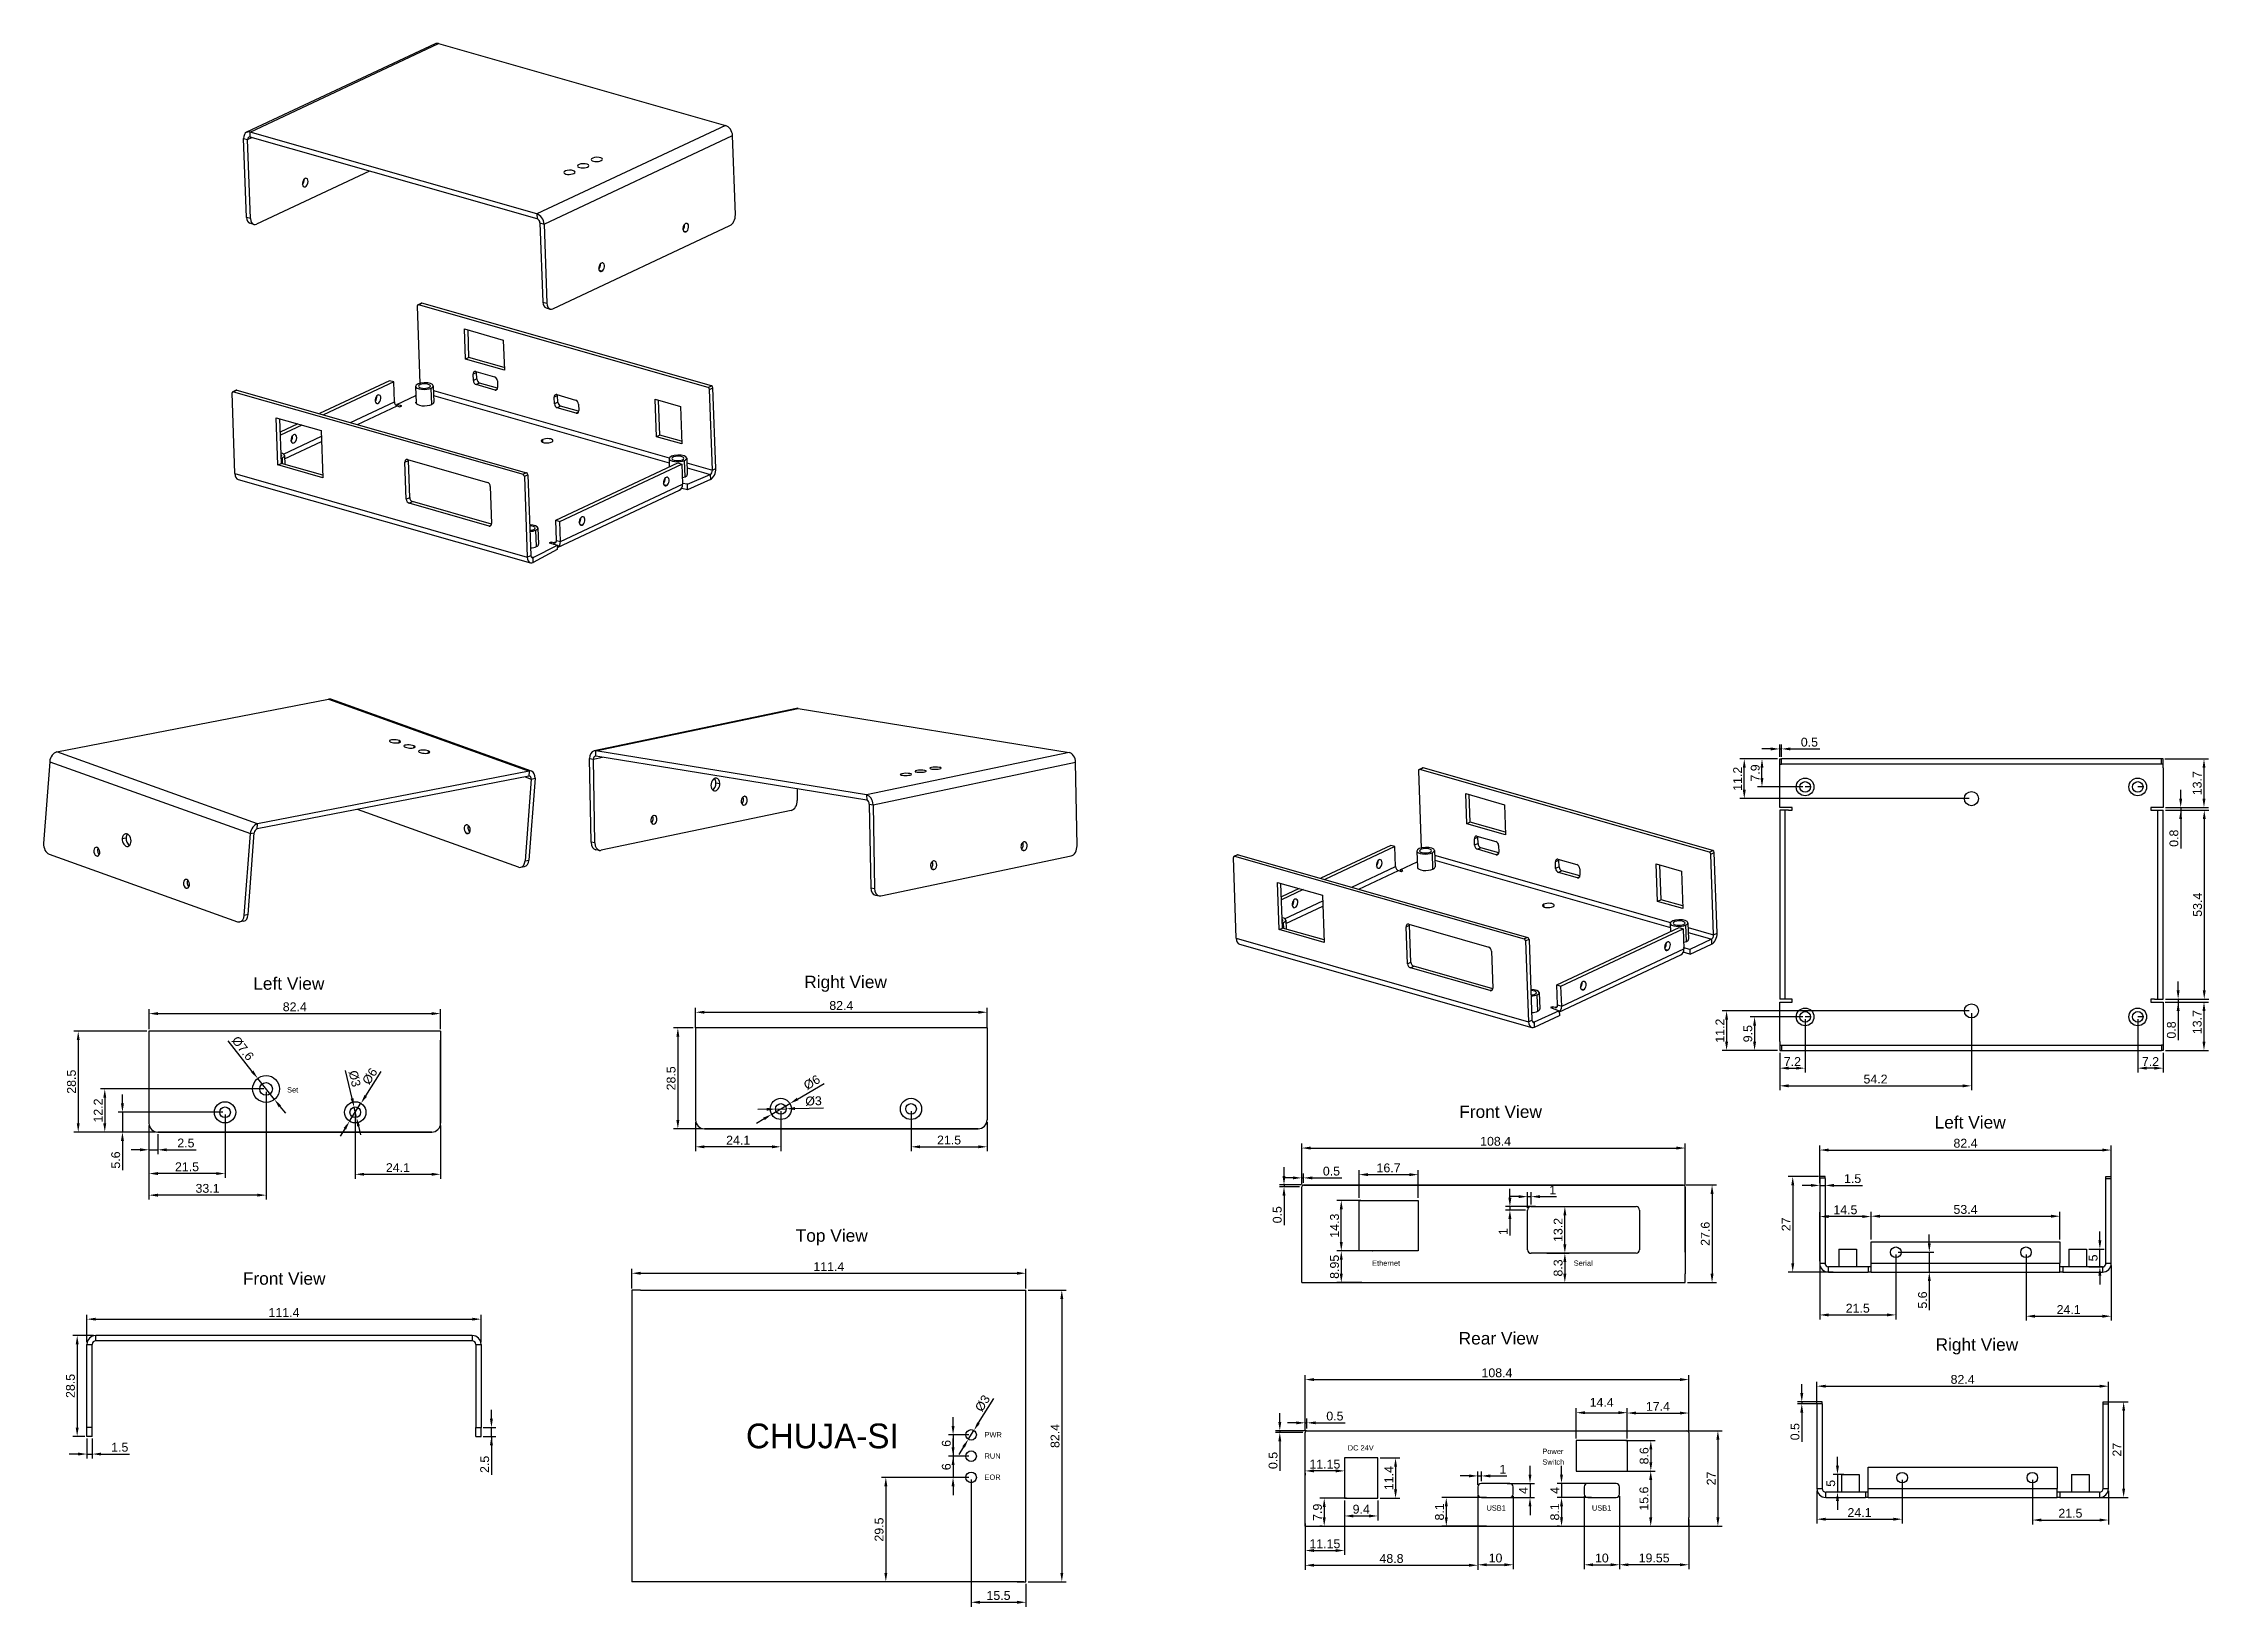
# Model space of a CAD drawing. Header units: millimetres. Extents: x 15 to 627, y 19 to 461.
import ezdxf

# ---------------------------------------------------------------- set-up
doc = ezdxf.new("R2010")
doc.units = ezdxf.units.MM
doc.header["$MEASUREMENT"] = 0
doc.layers.get('0').update_dxf_attribs({"linetype": 'CONTINUOUS'})
doc.layers.get('DEFPOINTS').update_dxf_attribs({"linetype": 'CONTINUOUS'})
for name, color, linetype in [('Comment', 1, 'CONTINUOUS'), ('DIMENSION', 3, 'CONTINUOUS'), ('Title', 5, 'CONTINUOUS'), ('VIEW', 7, 'CONTINUOUS'), ('VIEW001', 7, 'CONTINUOUS'), ('VIEW002', 7, 'CONTINUOUS'), ('VIEW003', 7, 'CONTINUOUS'), ('VIEW004', 7, 'CONTINUOUS'), ('VIEW005', 7, 'CONTINUOUS'), ('VIEW006', 7, 'CONTINUOUS'), ('VIEW007', 7, 'CONTINUOUS'), ('VIEW009', 7, 'CONTINUOUS'), ('VIEW010', 7, 'CONTINUOUS'), ('VIEW011', 7, 'CONTINUOUS'), ('VIEW013', 7, 'CONTINUOUS'), ('VIEW014', 7, 'CONTINUOUS')]:
    doc.layers.add(name, color=color, linetype=linetype)
doc.styles.add('CHUJA-SI', font='unicode.perpetua.ttf', dxfattribs={"height": 1})
doc.styles.get("Standard").update_dxf_attribs({"font": 'arial.ttf'})
doc.dimstyles.get("Standard").update_dxf_attribs({"dimscale": 0, "dimtxt": 2.5, "dimasz": 2.5, "dimexe": 1.25, "dimexo": 0.625, "dimtad": 1, "dimdsep": 46, "dimtxsty": 'Standard', "dimcen": 2.5, "dimadec": 0, "dimazin": 0, "dimtfac": 1, "dimtmove": 0, "dimatfit": 3, "dimfxl": 1, "dimarcsym": 0})

msp = doc.modelspace()

# ---------------------------------------------------------------- texts
at = {"linetype": 'ByBlock'}
for s, p in [('Set', (83.9, 164)), ('Ethernet', (390.528, 114.999)), ('Serial', (447.528, 114.999)), ('PWR', (281, 66.5)), ('RUN', (281, 60.5)), ('DC 24V', (383.657, 62.804)), ('Power', (438.657, 61.804)), ('EOR', (281, 54.5)), ('Switch', (438.657, 58.804)), ('USB1', (422.857, 45.804)), ('USB1', (452.657, 45.804))]:
    msp.add_text(s, height=1.5, dxfattribs=at).set_placement(p)
at = {"linetype": 'ByBlock', "style": 'CHUJA-SI'}
msp.add_text('CHUJA-SI', height=7, dxfattribs=at).set_placement((213.569, 63.416))
at = {"layer": 'Comment', "linetype": 'ByBlock', "char_height": 2.5, "width": 52.61086, "attachment_point": 1}
for s, insert in [('{\\H1.4x;Left View}', (549.506, 157.318)), ('{\\H1.4x;Right View}', (549.774, 94.507))]:
    msp.add_mtext(s, dxfattribs=dict(at, insert=insert))
at = {"layer": 'Title', "linetype": 'ByBlock', "char_height": 2.5, "width": 52.61086, "attachment_point": 1}
for s, insert in [('{\\H1.4x;Left View}', (74.324, 196.555)), ('{\\H1.4x;Right View}', (230.053, 197.002)), ('{\\H1.4x;Front View}', (415.173, 160.321)), ('{\\H1.4x;Top View}', (227.629, 125.313)), ('{\\H1.4x;Front View}', (71.39, 113.165)), ('{\\H1.4x;Rear View}', (414.996, 96.265))]:
    msp.add_mtext(s, dxfattribs=dict(at, insert=insert))

# ---------------------------------------------------------------- blocks, each defined once
blk = doc.blocks.new('*D2')
at = {"layer": 'DEFPOINTS', "color": 0, "transparency": 16777216}
for p in [(292.704737, 112.902147), (181.304737, 107.937567), (292.704737, 107.937567)]:
    blk.add_point(p, dxfattribs=at)
at = {"layer": 'DIMENSION', "color": 0, "transparency": 16777216}
for p, q in [((181.304737, 108.562567), (181.304737, 114.152147)), ((183.804737, 112.902147), (290.204737, 112.902147)), ((292.704737, 108.562567), (292.704737, 114.152147))]:
    blk.add_line(p, q, dxfattribs=at)
for points in [[(183.804737, 113.318813), (183.804737, 112.48548), (181.304737, 112.902147)], [(290.204737, 112.48548), (290.204737, 113.318813), (292.704737, 112.902147)]]:
    blk.add_solid(points, dxfattribs=at)
at = {"layer": 'DIMENSION', "color": 0, "linetype": 'ByBlock', "transparency": 16777216, "insert": (237.004737, 114.782147), "char_height": 2.5, "attachment_point": 5}
blk.add_mtext('111.4', dxfattribs=at)
blk = doc.blocks.new('*D12')
at = {"layer": 'DEFPOINTS', "color": 0, "transparency": 16777216}
for p in [(277.999078, 68.475683), (276.410395, 65.929848)]:
    blk.add_point(p, dxfattribs=at)
at = {"layer": 'DIMENSION', "color": 0, "transparency": 16777216}
for p, q in [((279.322599, 70.5966), (283.614778, 77.474737)), ((276.410395, 65.929848), (277.999078, 68.475683)), ((275.086874, 63.808931), (273.763353, 61.688013))]:
    blk.add_line(p, q, dxfattribs=at)
for points in [[(278.969113, 70.817187), (279.676085, 70.376014), (277.999078, 68.475683)], [(275.44036, 63.588344), (274.733388, 64.029517), (276.410395, 65.929848)]]:
    blk.add_solid(points, dxfattribs=at)
at = {"layer": 'DIMENSION', "color": 0, "linetype": 'ByBlock', "transparency": 16777216, "insert": (280.459166, 76.139062), "char_height": 2.5, "attachment_point": 5, "rotation": 58.03450733}
blk.add_mtext('{\\Q0;%%c}3', dxfattribs=at)
blk = doc.blocks.new('*D28')
at = {"layer": 'DEFPOINTS', "color": 0, "transparency": 16777216}
for p in [(272.110895, 61.202766), (277.204737, 67.202766), (277.204737, 61.202766)]:
    blk.add_point(p, dxfattribs=at)
at = {"layer": 'DIMENSION', "color": 0, "transparency": 16777216}
for p, q in [((272.110895, 69.702766), (272.110895, 72.202766)), ((276.579737, 67.202766), (270.860895, 67.202766)), ((276.579737, 61.202766), (270.860895, 61.202766)), ((272.110895, 67.202766), (272.110895, 61.202766)), ((272.110895, 58.702766), (272.110895, 56.202766))]:
    blk.add_line(p, q, dxfattribs=at)
for points in [[(271.694228, 69.702766), (272.527562, 69.702766), (272.110895, 67.202766)], [(272.527562, 58.702766), (271.694228, 58.702766), (272.110895, 61.202766)]]:
    blk.add_solid(points, dxfattribs=at)
at = {"layer": 'DIMENSION', "color": 0, "linetype": 'ByBlock', "transparency": 16777216, "insert": (270.209645, 64.814035), "char_height": 2.5, "attachment_point": 5, "rotation": 90}
blk.add_mtext('6', dxfattribs=at)
blk = doc.blocks.new('*D29')
at = {"layer": 'DEFPOINTS', "color": 0, "transparency": 16777216}
for p in [(277.204737, 61.202766), (272.110895, 55.202766), (277.204737, 55.202766)]:
    blk.add_point(p, dxfattribs=at)
at = {"layer": 'DIMENSION', "color": 0, "transparency": 16777216}
for p, q in [((276.579737, 61.202766), (270.860895, 61.202766)), ((272.110895, 63.702766), (272.110895, 66.202766)), ((272.110895, 61.202766), (272.110895, 55.202766)), ((276.579737, 55.202766), (270.860895, 55.202766)), ((272.110895, 52.702766), (272.110895, 50.202766))]:
    blk.add_line(p, q, dxfattribs=at)
for points in [[(271.694228, 63.702766), (272.527562, 63.702766), (272.110895, 61.202766)], [(272.527562, 52.702766), (271.694228, 52.702766), (272.110895, 55.202766)]]:
    blk.add_solid(points, dxfattribs=at)
at = {"layer": 'DIMENSION', "color": 0, "linetype": 'ByBlock', "transparency": 16777216, "insert": (270.209645, 58.202766), "char_height": 2.5, "attachment_point": 5, "rotation": 90}
blk.add_mtext('6', dxfattribs=at)
blk = doc.blocks.new('*D32')
at = {"layer": 'DEFPOINTS', "color": 0, "transparency": 16777216}
for p in [(277.204737, 55.202766), (253.108256, 25.702766), (292.704737, 25.702766)]:
    blk.add_point(p, dxfattribs=at)
at = {"layer": 'DIMENSION', "color": 0, "transparency": 16777216}
for p, q in [((276.579737, 55.202766), (251.858256, 55.202766)), ((253.108256, 52.702766), (253.108256, 28.202766)), ((292.079737, 25.702766), (251.858256, 25.702766))]:
    blk.add_line(p, q, dxfattribs=at)
for points in [[(253.524922, 52.702766), (252.691589, 52.702766), (253.108256, 55.202766)], [(252.691589, 28.202766), (253.524922, 28.202766), (253.108256, 25.702766)]]:
    blk.add_solid(points, dxfattribs=at)
at = {"layer": 'DIMENSION', "color": 0, "linetype": 'ByBlock', "transparency": 16777216, "insert": (251.207006, 40.452766), "char_height": 2.5, "attachment_point": 5, "rotation": 90}
blk.add_mtext('29.5', dxfattribs=at)
blk = doc.blocks.new('*D37')
at = {"layer": 'DEFPOINTS', "color": 0, "transparency": 16777216}
for p in [(277.204737, 55.202766), (292.704737, 25.702766), (292.704737, 19.891339)]:
    blk.add_point(p, dxfattribs=at)
at = {"layer": 'DIMENSION', "color": 0, "transparency": 16777216}
for p, q in [((277.204737, 54.577766), (277.204737, 18.641339)), ((292.704737, 25.077766), (292.704737, 18.641339)), ((279.704737, 19.891339), (290.204737, 19.891339))]:
    blk.add_line(p, q, dxfattribs=at)
for points in [[(279.704737, 20.308005), (279.704737, 19.474672), (277.204737, 19.891339)], [(290.204737, 19.474672), (290.204737, 20.308005), (292.704737, 19.891339)]]:
    blk.add_solid(points, dxfattribs=at)
at = {"layer": 'DIMENSION', "color": 0, "linetype": 'ByBlock', "transparency": 16777216, "insert": (284.954737, 21.792589), "char_height": 2.5, "attachment_point": 5}
blk.add_mtext('15.5', dxfattribs=at)
blk = doc.blocks.new('*D38')
at = {"layer": 'DEFPOINTS', "color": 0, "transparency": 16777216}
for p in [(292.704737, 108.102366), (292.704737, 25.702766), (302.843901, 25.702766)]:
    blk.add_point(p, dxfattribs=at)
at = {"layer": 'DIMENSION', "color": 0, "transparency": 16777216}
for p, q in [((293.329737, 108.102366), (304.093901, 108.102366)), ((302.843901, 105.602366), (302.843901, 28.202766)), ((293.329737, 25.702766), (304.093901, 25.702766))]:
    blk.add_line(p, q, dxfattribs=at)
for points in [[(303.260567, 105.602366), (302.427234, 105.602366), (302.843901, 108.102366)], [(302.427234, 28.202766), (303.260567, 28.202766), (302.843901, 25.702766)]]:
    blk.add_solid(points, dxfattribs=at)
at = {"layer": 'DIMENSION', "color": 0, "linetype": 'ByBlock', "transparency": 16777216, "insert": (300.942651, 66.902566), "char_height": 2.5, "attachment_point": 5, "rotation": 90}
blk.add_mtext('82.4', dxfattribs=at)
blk = doc.blocks.new('*D61')
at = {"layer": 'DEFPOINTS', "color": 0, "transparency": 16777216}
for p in [(138.7175, 99.923135), (27.317, 92.795541), (138.7175, 92.795541)]:
    blk.add_point(p, dxfattribs=at)
at = {"layer": 'DIMENSION', "color": 0, "transparency": 16777216}
for p, q in [((27.317, 93.420541), (27.317, 101.173135)), ((29.817, 99.923135), (136.2175, 99.923135)), ((138.7175, 93.420541), (138.7175, 101.173135))]:
    blk.add_line(p, q, dxfattribs=at)
for points in [[(29.817, 100.339802), (29.817, 99.506469), (27.317, 99.923135)], [(136.2175, 99.506469), (136.2175, 100.339802), (138.7175, 99.923135)]]:
    blk.add_solid(points, dxfattribs=at)
at = {"layer": 'DIMENSION', "color": 0, "linetype": 'ByBlock', "transparency": 16777216, "insert": (83.01725, 101.803135), "char_height": 2.5, "attachment_point": 5}
blk.add_mtext('111.4', dxfattribs=at)
blk = doc.blocks.new('*D100')
at = {"layer": 'DEFPOINTS', "color": 0}
for p in [(281.73, 186.68), (199.33, 181.68), (281.73, 181.68)]:
    blk.add_point(p, dxfattribs=at)
at = {"layer": 'DIMENSION', "color": 0, "lineweight": -2}
for p, q in [((199.33, 182.31), (199.33, 187.93)), ((201.83, 186.68), (279.23, 186.68)), ((281.73, 182.31), (281.73, 187.93))]:
    blk.add_line(p, q, dxfattribs=at)
at = {"layer": 'DIMENSION', "color": 0}
for points in [[(201.83, 187.1), (201.83, 186.27), (199.33, 186.68)], [(279.23, 186.27), (279.23, 187.1), (281.73, 186.68)]]:
    blk.add_solid(points, dxfattribs=at)
at = {"layer": 'DIMENSION', "color": 0, "linetype": 'ByBlock', "insert": (240.53, 188.58), "char_height": 2.5, "attachment_point": 5}
blk.add_mtext('82.4', dxfattribs=at)
blk = doc.blocks.new('*D106')
at = {"layer": 'DEFPOINTS', "color": 0, "transparency": 16777216}
for p in [(223.428727, 159.353601), (199.328727, 156.253601), (199.328727, 148.644474)]:
    blk.add_point(p, dxfattribs=at)
at = {"layer": 'DIMENSION', "color": 0, "transparency": 16777216}
for p, q in [((199.328727, 155.628601), (199.328727, 147.394474)), ((223.428727, 158.728601), (223.428727, 147.394474)), ((220.928727, 148.644474), (201.828727, 148.644474))]:
    blk.add_line(p, q, dxfattribs=at)
for points in [[(201.828727, 149.06114), (201.828727, 148.227807), (199.328727, 148.644474)], [(220.928727, 148.227807), (220.928727, 149.06114), (223.428727, 148.644474)]]:
    blk.add_solid(points, dxfattribs=at)
at = {"layer": 'DIMENSION', "color": 0, "linetype": 'ByBlock', "transparency": 16777216, "insert": (211.378727, 150.524474), "char_height": 2.5, "attachment_point": 5}
blk.add_mtext('24.1', dxfattribs=at)
blk = doc.blocks.new('*D109')
at = {"layer": 'DEFPOINTS', "color": 0, "transparency": 16777216}
for p in [(260.228727, 159.353601), (281.728727, 156.253601), (281.728727, 148.644474)]:
    blk.add_point(p, dxfattribs=at)
at = {"layer": 'DIMENSION', "color": 0, "transparency": 16777216}
for p, q in [((260.228727, 158.728601), (260.228727, 147.394474)), ((281.728727, 155.628601), (281.728727, 147.394474)), ((262.728727, 148.644474), (279.228727, 148.644474))]:
    blk.add_line(p, q, dxfattribs=at)
for points in [[(262.728727, 149.06114), (262.728727, 148.227807), (260.228727, 148.644474)], [(279.228727, 148.227807), (279.228727, 149.06114), (281.728727, 148.644474)]]:
    blk.add_solid(points, dxfattribs=at)
at = {"layer": 'DIMENSION', "color": 0, "linetype": 'ByBlock', "transparency": 16777216, "insert": (270.978727, 150.545724), "char_height": 2.5, "attachment_point": 5}
blk.add_mtext('21.5', dxfattribs=at)
blk = doc.blocks.new('*D151')
at = {"layer": 'DEFPOINTS', "color": 0, "transparency": 16777216}
for p in [(221.92927, 159.313232), (224.928184, 159.39397)]:
    blk.add_point(p, dxfattribs=at)
at = {"layer": 'DIMENSION', "color": 0, "transparency": 16777216}
for p, q in [((219.430176, 159.24595), (216.931082, 159.178668)), ((221.92927, 159.313232), (224.928184, 159.39397)), ((227.427279, 159.461251), (235.531842, 159.679446))]:
    blk.add_line(p, q, dxfattribs=at)
for points in [[(219.44139, 158.829434), (219.418962, 159.662466), (221.92927, 159.313232)], [(227.416065, 159.877767), (227.438493, 159.044736), (224.928184, 159.39397)]]:
    blk.add_solid(points, dxfattribs=at)
at = {"layer": 'DIMENSION', "color": 0, "linetype": 'ByBlock', "transparency": 16777216, "insert": (232.67609, 161.573276), "char_height": 2.5, "attachment_point": 5, "rotation": 1.542168091}
blk.add_mtext('{\\Q0;%%c}3', dxfattribs=at)
blk = doc.blocks.new('*D152')
at = {"layer": 'DEFPOINTS', "color": 0, "transparency": 16777216}
for p in [(226.010696, 160.88116), (220.846758, 157.826042)]:
    blk.add_point(p, dxfattribs=at)
at = {"layer": 'DIMENSION', "color": 0, "transparency": 16777216}
for p, q in [((228.162337, 162.154125), (235.635497, 166.575438)), ((220.846758, 157.826042), (226.010696, 160.88116)), ((218.695118, 156.553076), (216.543477, 155.28011))]:
    blk.add_line(p, q, dxfattribs=at)
for points in [[(227.950176, 162.512732), (228.374498, 161.795519), (226.010696, 160.88116)], [(218.907279, 156.194469), (218.482957, 156.911683), (220.846758, 157.826042)]]:
    blk.add_solid(points, dxfattribs=at)
at = {"layer": 'DIMENSION', "color": 0, "linetype": 'ByBlock', "transparency": 16777216, "insert": (232.219334, 166.8433), "char_height": 2.5, "attachment_point": 5, "rotation": 30.609646219}
blk.add_mtext('{\\Q0;%%c}6', dxfattribs=at)
blk = doc.blocks.new('*D160')
at = {"layer": 'DEFPOINTS', "color": 0, "transparency": 16777216}
for p in [(44.865421, 155.304068), (66.365421, 158.404068), (44.865421, 141.08865)]:
    blk.add_point(p, dxfattribs=at)
at = {"layer": 'DIMENSION', "color": 0, "transparency": 16777216}
for p, q in [((44.865421, 154.679068), (44.865421, 139.83865)), ((66.365421, 157.779068), (66.365421, 139.83865)), ((63.865421, 141.08865), (47.365421, 141.08865))]:
    blk.add_line(p, q, dxfattribs=at)
for points in [[(47.365421, 141.505317), (47.365421, 140.671984), (44.865421, 141.08865)], [(63.865421, 140.671984), (63.865421, 141.505317), (66.365421, 141.08865)]]:
    blk.add_solid(points, dxfattribs=at)
at = {"layer": 'DIMENSION', "color": 0, "linetype": 'ByBlock', "transparency": 16777216, "insert": (55.615421, 142.9899), "char_height": 2.5, "attachment_point": 5}
blk.add_mtext('21.5', dxfattribs=at)
blk = doc.blocks.new('*D163')
at = {"layer": 'DEFPOINTS', "color": 0, "transparency": 16777216}
for p in [(103.165821, 158.404068), (127.265821, 155.304068), (127.265821, 140.874365)]:
    blk.add_point(p, dxfattribs=at)
at = {"layer": 'DIMENSION', "color": 0, "transparency": 16777216}
for p, q in [((103.165821, 157.779068), (103.165821, 139.624365)), ((127.265821, 154.679068), (127.265821, 139.624365)), ((105.665821, 140.874365), (124.765821, 140.874365))]:
    blk.add_line(p, q, dxfattribs=at)
for points in [[(105.665821, 141.291031), (105.665821, 140.457698), (103.165821, 140.874365)], [(124.765821, 140.457698), (124.765821, 141.291031), (127.265821, 140.874365)]]:
    blk.add_solid(points, dxfattribs=at)
at = {"layer": 'DIMENSION', "color": 0, "linetype": 'ByBlock', "transparency": 16777216, "insert": (115.215821, 142.754365), "char_height": 2.5, "attachment_point": 5}
blk.add_mtext('24.1', dxfattribs=at)
blk = doc.blocks.new('*D165')
at = {"layer": 'DEFPOINTS', "color": 0, "transparency": 16777216}
for p in [(102.825745, 159.865009), (103.505898, 156.943127)]:
    blk.add_point(p, dxfattribs=at)
at = {"layer": 'DIMENSION', "color": 0, "transparency": 16777216}
for p, q in [((102.25895, 162.29991), (100.420834, 170.196294)), ((103.505898, 156.943127), (102.825745, 159.865009)), ((104.072693, 154.508226), (104.639488, 152.073325))]:
    blk.add_line(p, q, dxfattribs=at)
for points in [[(101.853133, 162.205444), (102.664767, 162.394376), (102.825745, 159.865009)], [(104.47851, 154.602692), (103.666876, 154.41376), (103.505898, 156.943127)]]:
    blk.add_solid(points, dxfattribs=at)
at = {"layer": 'DIMENSION', "color": 0, "linetype": 'ByBlock', "transparency": 16777216, "insert": (102.975197, 167.912187), "char_height": 2.5, "attachment_point": 5, "rotation": 283.103919248}
blk.add_mtext('{\\Q0;%%c}3', dxfattribs=at)
blk = doc.blocks.new('*D166')
at = {"layer": 'DEFPOINTS', "color": 0, "transparency": 16777216}
for p in [(104.774796, 160.936103), (101.556847, 155.872033)]:
    blk.add_point(p, dxfattribs=at)
at = {"layer": 'DIMENSION', "color": 0, "transparency": 16777216}
for p, q in [((106.115608, 163.046132), (110.463862, 169.888956)), ((101.556847, 155.872033), (104.774796, 160.936103)), ((100.216035, 153.762004), (98.875222, 151.651975))]:
    blk.add_line(p, q, dxfattribs=at)
for points in [[(105.763937, 163.269601), (106.46728, 162.822663), (104.774796, 160.936103)], [(100.567706, 153.538535), (99.864363, 153.985473), (101.556847, 155.872033)]]:
    blk.add_solid(points, dxfattribs=at)
at = {"layer": 'DIMENSION', "color": 0, "linetype": 'ByBlock', "transparency": 16777216, "insert": (107.297439, 168.579119), "char_height": 2.5, "attachment_point": 5, "rotation": 57.566193006}
blk.add_mtext('{\\Q0;%%c}6', dxfattribs=at)
blk = doc.blocks.new('*D173')
at = {"layer": 'DEFPOINTS', "color": 0, "transparency": 16777216}
for p in [(66.365421, 158.404068), (37.365421, 152.804068), (47.365421, 152.804068)]:
    blk.add_point(p, dxfattribs=at)
at = {"layer": 'DIMENSION', "color": 0, "transparency": 16777216}
for p, q in [((37.365421, 160.904068), (37.365421, 163.404068)), ((65.740421, 158.404068), (36.115421, 158.404068)), ((37.365421, 158.404068), (37.365421, 152.804068)), ((46.740421, 152.804068), (36.115421, 152.804068)), ((37.365421, 150.304068), (37.365421, 142.006568))]:
    blk.add_line(p, q, dxfattribs=at)
for points in [[(36.948755, 160.904068), (37.782088, 160.904068), (37.365421, 158.404068)], [(37.782088, 150.304068), (36.948755, 150.304068), (37.365421, 152.804068)]]:
    blk.add_solid(points, dxfattribs=at)
at = {"layer": 'DIMENSION', "color": 0, "linetype": 'ByBlock', "transparency": 16777216, "insert": (35.464171, 144.905318), "char_height": 2.5, "attachment_point": 5, "rotation": 90}
blk.add_mtext('5.6', dxfattribs=at)
blk = doc.blocks.new('*D182')
at = {"layer": 'DEFPOINTS', "color": 0, "transparency": 16777216}
for p in [(77.965421, 164.804068), (44.865421, 154.679068), (44.865421, 134.981508)]:
    blk.add_point(p, dxfattribs=at)
at = {"layer": 'DIMENSION', "color": 0, "transparency": 16777216}
for p, q in [((77.965421, 164.179068), (77.965421, 133.731508)), ((44.865421, 154.054068), (44.865421, 133.731508)), ((75.465421, 134.981508), (47.365421, 134.981508))]:
    blk.add_line(p, q, dxfattribs=at)
for points in [[(47.365421, 135.398174), (47.365421, 134.564841), (44.865421, 134.981508)], [(75.465421, 134.564841), (75.465421, 135.398174), (77.965421, 134.981508)]]:
    blk.add_solid(points, dxfattribs=at)
at = {"layer": 'DIMENSION', "color": 0, "linetype": 'ByBlock', "transparency": 16777216, "insert": (61.415421, 136.882758), "char_height": 2.5, "attachment_point": 5}
blk.add_mtext('33.1', dxfattribs=at)
blk = doc.blocks.new('*D185')
at = {"layer": 'DEFPOINTS', "color": 0, "transparency": 16777216}
for p in [(44.865421, 155.304068), (47.365421, 152.804068), (47.365421, 147.804068)]:
    blk.add_point(p, dxfattribs=at)
at = {"layer": 'DIMENSION', "color": 0, "transparency": 16777216}
for p, q in [((44.865421, 154.679068), (44.865421, 146.554068)), ((42.365421, 147.804068), (39.865421, 147.804068)), ((44.865421, 147.804068), (47.365421, 147.804068)), ((47.365421, 152.179068), (47.365421, 146.554068)), ((49.865421, 147.804068), (58.222921, 147.804068))]:
    blk.add_line(p, q, dxfattribs=at)
for points in [[(42.365421, 147.387401), (42.365421, 148.220735), (44.865421, 147.804068)], [(49.865421, 148.220735), (49.865421, 147.387401), (47.365421, 147.804068)]]:
    blk.add_solid(points, dxfattribs=at)
at = {"layer": 'DIMENSION', "color": 0, "linetype": 'ByBlock', "transparency": 16777216, "insert": (55.294171, 149.705318), "char_height": 2.5, "attachment_point": 5}
blk.add_mtext('2.5', dxfattribs=at)
blk = doc.blocks.new('*D189')
at = {"layer": 'DEFPOINTS', "color": 0, "transparency": 16777216}
for p in [(382.766132, 49.288282), (392.166132, 49.288282), (392.166132, 44.288282)]:
    blk.add_point(p, dxfattribs=at)
at = {"layer": 'DIMENSION', "color": 0, "transparency": 16777216}
for p, q in [((382.766132, 48.663282), (382.766132, 43.038282)), ((385.266132, 44.288282), (389.666132, 44.288282)), ((392.166132, 48.663282), (392.166132, 43.038282))]:
    blk.add_line(p, q, dxfattribs=at)
for points in [[(385.266132, 44.704949), (385.266132, 43.871615), (382.766132, 44.288282)], [(389.666132, 43.871615), (389.666132, 44.704949), (392.166132, 44.288282)]]:
    blk.add_solid(points, dxfattribs=at)
at = {"layer": 'DIMENSION', "color": 0, "linetype": 'ByBlock', "transparency": 16777216, "insert": (387.466132, 46.189532), "char_height": 2.5, "attachment_point": 5}
blk.add_mtext('9.4', dxfattribs=at)
blk = doc.blocks.new('*D190')
at = {"layer": 'DEFPOINTS', "color": 0, "transparency": 16777216}
for p in [(462.615832, 73.488282), (448.215832, 65.588282), (462.615832, 65.588282)]:
    blk.add_point(p, dxfattribs=at)
at = {"layer": 'DIMENSION', "color": 0, "transparency": 16777216}
for p, q in [((448.215832, 66.213282), (448.215832, 74.738282)), ((450.715832, 73.488282), (460.115832, 73.488282)), ((462.615832, 66.213282), (462.615832, 74.738282))]:
    blk.add_line(p, q, dxfattribs=at)
for points in [[(450.715832, 73.904949), (450.715832, 73.071615), (448.215832, 73.488282)], [(460.115832, 73.071615), (460.115832, 73.904949), (462.615832, 73.488282)]]:
    blk.add_solid(points, dxfattribs=at)
at = {"layer": 'DIMENSION', "color": 0, "linetype": 'ByBlock', "transparency": 16777216, "insert": (455.415832, 76.403137), "char_height": 2.5, "attachment_point": 5}
blk.add_mtext('14.4', dxfattribs=at)
blk = doc.blocks.new('*D192')
at = {"layer": 'DEFPOINTS', "color": 0, "transparency": 16777216}
for p in [(505.720438, 258.274606), (506.220438, 261.118145), (506.220438, 258.274606)]:
    blk.add_point(p, dxfattribs=at)
at = {"layer": 'DIMENSION', "color": 0, "transparency": 16777216}
for p, q in [((503.220438, 261.118145), (500.720438, 261.118145)), ((505.720438, 258.899606), (505.720438, 262.368145)), ((505.720438, 261.118145), (506.220438, 261.118145)), ((506.220438, 258.899606), (506.220438, 262.368145)), ((508.720438, 261.118145), (517.035438, 261.118145))]:
    blk.add_line(p, q, dxfattribs=at)
for points in [[(503.220438, 260.701479), (503.220438, 261.534812), (505.720438, 261.118145)], [(508.720438, 261.534812), (508.720438, 260.701479), (506.220438, 261.118145)]]:
    blk.add_solid(points, dxfattribs=at)
at = {"layer": 'DIMENSION', "color": 0, "linetype": 'ByBlock', "transparency": 16777216, "insert": (514.127938, 263.019395), "char_height": 2.5, "attachment_point": 5}
blk.add_mtext('0.5', dxfattribs=at)
blk = doc.blocks.new('*D194')
at = {"layer": 'DEFPOINTS', "color": 0, "transparency": 16777216}
for p in [(540.333202, 55.122506), (516.233202, 52.022506), (540.333202, 43.379386)]:
    blk.add_point(p, dxfattribs=at)
at = {"layer": 'DIMENSION', "color": 0, "transparency": 16777216}
for p, q in [((516.233202, 51.397506), (516.233202, 42.129386)), ((540.333202, 54.497506), (540.333202, 42.129386)), ((518.733202, 43.379386), (537.833202, 43.379386))]:
    blk.add_line(p, q, dxfattribs=at)
for points in [[(518.733202, 43.796053), (518.733202, 42.96272), (516.233202, 43.379386)], [(537.833202, 42.96272), (537.833202, 43.796053), (540.333202, 43.379386)]]:
    blk.add_solid(points, dxfattribs=at)
at = {"layer": 'DIMENSION', "color": 0, "linetype": 'ByBlock', "transparency": 16777216, "insert": (528.283202, 45.259386), "char_height": 2.5, "attachment_point": 5}
blk.add_mtext('24.1', dxfattribs=at)
blk = doc.blocks.new('*D195')
at = {"layer": 'DEFPOINTS', "color": 0, "transparency": 16777216}
for p in [(577.133202, 55.122506), (598.633202, 52.022506), (598.633202, 43.141291)]:
    blk.add_point(p, dxfattribs=at)
at = {"layer": 'DIMENSION', "color": 0, "transparency": 16777216}
for p, q in [((577.133202, 54.497506), (577.133202, 41.891291)), ((598.633202, 51.397506), (598.633202, 41.891291)), ((579.633202, 43.141291), (596.133202, 43.141291))]:
    blk.add_line(p, q, dxfattribs=at)
for points in [[(579.633202, 43.557958), (579.633202, 42.724624), (577.133202, 43.141291)], [(596.133202, 42.724624), (596.133202, 43.557958), (598.633202, 43.141291)]]:
    blk.add_solid(points, dxfattribs=at)
at = {"layer": 'DIMENSION', "color": 0, "linetype": 'ByBlock', "transparency": 16777216, "insert": (587.883202, 45.042541), "char_height": 2.5, "attachment_point": 5}
blk.add_mtext('21.5', dxfattribs=at)
blk = doc.blocks.new('*D197')
at = {"layer": 'DEFPOINTS', "color": 0, "transparency": 16777216}
for p in [(538.541831, 118.829939), (517.041831, 115.729939), (538.541831, 101.117481)]:
    blk.add_point(p, dxfattribs=at)
at = {"layer": 'DIMENSION', "color": 0, "transparency": 16777216}
for p, q in [((538.541831, 118.204939), (538.541831, 99.867481)), ((517.041831, 115.104939), (517.041831, 99.867481)), ((519.541831, 101.117481), (536.041831, 101.117481))]:
    blk.add_line(p, q, dxfattribs=at)
for points in [[(519.541831, 101.534148), (519.541831, 100.700815), (517.041831, 101.117481)], [(536.041831, 100.700815), (536.041831, 101.534148), (538.541831, 101.117481)]]:
    blk.add_solid(points, dxfattribs=at)
at = {"layer": 'DIMENSION', "color": 0, "linetype": 'ByBlock', "transparency": 16777216, "insert": (527.791831, 103.018731), "char_height": 2.5, "attachment_point": 5}
blk.add_mtext('21.5', dxfattribs=at)
blk = doc.blocks.new('*D198')
at = {"layer": 'DEFPOINTS', "color": 0, "transparency": 16777216}
for p in [(575.341831, 118.829939), (599.441831, 115.729939), (599.441831, 100.760339)]:
    blk.add_point(p, dxfattribs=at)
at = {"layer": 'DIMENSION', "color": 0, "transparency": 16777216}
for p, q in [((575.341831, 118.204939), (575.341831, 99.510339)), ((599.441831, 115.104939), (599.441831, 99.510339)), ((577.841831, 100.760339), (596.941831, 100.760339))]:
    blk.add_line(p, q, dxfattribs=at)
for points in [[(577.841831, 101.177005), (577.841831, 100.343672), (575.341831, 100.760339)], [(596.941831, 100.343672), (596.941831, 101.177005), (599.441831, 100.760339)]]:
    blk.add_solid(points, dxfattribs=at)
at = {"layer": 'DIMENSION', "color": 0, "linetype": 'ByBlock', "transparency": 16777216, "insert": (587.391831, 102.640339), "char_height": 2.5, "attachment_point": 5}
blk.add_mtext('24.1', dxfattribs=at)
blk = doc.blocks.new('*D203')
at = {"layer": 'DEFPOINTS', "color": 0, "transparency": 16777216}
for p in [(392.166132, 60.688282), (392.166132, 49.288282), (397.166132, 49.288282)]:
    blk.add_point(p, dxfattribs=at)
at = {"layer": 'DIMENSION', "color": 0, "transparency": 16777216}
for p, q in [((392.791132, 60.688282), (398.416132, 60.688282)), ((397.166132, 58.188282), (397.166132, 51.788282)), ((392.791132, 49.288282), (398.416132, 49.288282))]:
    blk.add_line(p, q, dxfattribs=at)
for points in [[(397.582798, 58.188282), (396.749465, 58.188282), (397.166132, 60.688282)], [(396.749465, 51.788282), (397.582798, 51.788282), (397.166132, 49.288282)]]:
    blk.add_solid(points, dxfattribs=at)
at = {"layer": 'DIMENSION', "color": 0, "linetype": 'ByBlock', "transparency": 16777216, "insert": (395.286132, 54.988282), "char_height": 2.5, "attachment_point": 5, "rotation": 90}
blk.add_mtext('11.4', dxfattribs=at)
blk = doc.blocks.new('*D212')
at = {"layer": 'DEFPOINTS', "color": 0, "transparency": 16777216}
for p in [(592.441831, 119.729939), (596.210396, 119.729939), (592.441831, 114.729939)]:
    blk.add_point(p, dxfattribs=at)
at = {"layer": 'DIMENSION', "color": 0, "transparency": 16777216}
for p, q in [((596.210396, 122.229939), (596.210396, 124.729939)), ((593.066831, 119.729939), (597.460396, 119.729939)), ((596.210396, 114.729939), (596.210396, 119.729939)), ((593.066831, 114.729939), (597.460396, 114.729939)), ((596.210396, 112.229939), (596.210396, 109.729939))]:
    blk.add_line(p, q, dxfattribs=at)
for points in [[(595.793729, 122.229939), (596.627063, 122.229939), (596.210396, 119.729939)], [(596.627063, 112.229939), (595.793729, 112.229939), (596.210396, 114.729939)]]:
    blk.add_solid(points, dxfattribs=at)
at = {"layer": 'DIMENSION', "color": 0, "linetype": 'ByBlock', "transparency": 16777216, "insert": (594.314146, 117.229939), "char_height": 2.5, "attachment_point": 5, "rotation": 90}
blk.add_mtext('5', dxfattribs=at)
blk = doc.blocks.new('*D213')
at = {"layer": 'DEFPOINTS', "color": 0, "transparency": 16777216}
for p in [(584.941831, 129.027105), (531.541831, 121.829939), (584.941831, 121.829939)]:
    blk.add_point(p, dxfattribs=at)
at = {"layer": 'DIMENSION', "color": 0, "transparency": 16777216}
for p, q in [((531.541831, 122.454939), (531.541831, 130.277105)), ((534.041831, 129.027105), (582.441831, 129.027105)), ((584.941831, 122.454939), (584.941831, 130.277105))]:
    blk.add_line(p, q, dxfattribs=at)
for points in [[(534.041831, 129.443772), (534.041831, 128.610439), (531.541831, 129.027105)], [(582.441831, 128.610439), (582.441831, 129.443772), (584.941831, 129.027105)]]:
    blk.add_solid(points, dxfattribs=at)
at = {"layer": 'DIMENSION', "color": 0, "linetype": 'ByBlock', "transparency": 16777216, "insert": (558.241831, 130.928355), "char_height": 2.5, "attachment_point": 5}
blk.add_mtext('53.4', dxfattribs=at)
blk = doc.blocks.new('*D217')
at = {"layer": 'DEFPOINTS', "color": 0, "transparency": 16777216}
for p in [(538.541831, 118.829939), (543.010073, 113.229939), (548.010073, 113.229939)]:
    blk.add_point(p, dxfattribs=at)
at = {"layer": 'DIMENSION', "color": 0, "transparency": 16777216}
for p, q in [((548.010073, 121.329939), (548.010073, 123.829939)), ((539.166831, 118.829939), (549.260073, 118.829939)), ((548.010073, 118.829939), (548.010073, 113.229939)), ((543.635073, 113.229939), (549.260073, 113.229939)), ((548.010073, 110.729939), (548.010073, 102.432439))]:
    blk.add_line(p, q, dxfattribs=at)
for points in [[(547.593406, 121.329939), (548.426739, 121.329939), (548.010073, 118.829939)], [(548.426739, 110.729939), (547.593406, 110.729939), (548.010073, 113.229939)]]:
    blk.add_solid(points, dxfattribs=at)
at = {"layer": 'DIMENSION', "color": 0, "linetype": 'ByBlock', "transparency": 16777216, "insert": (546.108823, 105.331189), "char_height": 2.5, "attachment_point": 5, "rotation": 90}
blk.add_mtext('5.6', dxfattribs=at)
blk = doc.blocks.new('*D223')
at = {"layer": 'DEFPOINTS', "color": 0, "transparency": 16777216}
for p in [(382.766132, 49.288282), (371.616132, 41.528582), (382.766132, 34.518728)]:
    blk.add_point(p, dxfattribs=at)
at = {"layer": 'DIMENSION', "color": 0, "transparency": 16777216}
for p, q in [((382.766132, 48.663282), (382.766132, 33.268728)), ((371.616132, 40.903582), (371.616132, 33.268728)), ((374.116132, 34.518728), (380.266132, 34.518728))]:
    blk.add_line(p, q, dxfattribs=at)
for points in [[(374.116132, 34.935395), (374.116132, 34.102061), (371.616132, 34.518728)], [(380.266132, 34.102061), (380.266132, 34.935395), (382.766132, 34.518728)]]:
    blk.add_solid(points, dxfattribs=at)
at = {"layer": 'DIMENSION', "color": 0, "linetype": 'ByBlock', "transparency": 16777216, "insert": (377.191132, 36.419978), "char_height": 2.5, "attachment_point": 5}
blk.add_mtext('11.15', dxfattribs=at)
blk = doc.blocks.new('*D231')
at = {"layer": 'DEFPOINTS', "color": 0, "transparency": 16777216}
for p in [(512.920438, 185.374606), (498.631219, 175.874606), (505.720438, 175.874606)]:
    blk.add_point(p, dxfattribs=at)
at = {"layer": 'DIMENSION', "color": 0, "transparency": 16777216}
for p, q in [((512.295438, 185.374606), (497.381219, 185.374606)), ((498.631219, 182.874606), (498.631219, 178.374606)), ((505.095438, 175.874606), (497.381219, 175.874606))]:
    blk.add_line(p, q, dxfattribs=at)
for points in [[(499.047886, 182.874606), (498.214553, 182.874606), (498.631219, 185.374606)], [(498.214553, 178.374606), (499.047886, 178.374606), (498.631219, 175.874606)]]:
    blk.add_solid(points, dxfattribs=at)
at = {"layer": 'DIMENSION', "color": 0, "linetype": 'ByBlock', "transparency": 16777216, "insert": (496.729969, 180.624606), "char_height": 2.5, "attachment_point": 5, "rotation": 90}
blk.add_mtext('9.5', dxfattribs=at)
blk = doc.blocks.new('*D232')
at = {"layer": 'DEFPOINTS', "color": 0, "transparency": 16777216}
for p in [(500.720438, 258.274606), (505.720438, 258.274606), (512.920438, 250.374606)]:
    blk.add_point(p, dxfattribs=at)
at = {"layer": 'DIMENSION', "color": 0, "transparency": 16777216}
for p, q in [((505.095438, 258.274606), (499.470438, 258.274606)), ((500.720438, 252.874606), (500.720438, 255.774606)), ((512.295438, 250.374606), (499.470438, 250.374606))]:
    blk.add_line(p, q, dxfattribs=at)
for points in [[(501.137105, 255.774606), (500.303771, 255.774606), (500.720438, 258.274606)], [(500.303771, 252.874606), (501.137105, 252.874606), (500.720438, 250.374606)]]:
    blk.add_solid(points, dxfattribs=at)
at = {"layer": 'DIMENSION', "color": 0, "linetype": 'ByBlock', "transparency": 16777216, "insert": (498.819188, 254.324606), "char_height": 2.5, "attachment_point": 5, "rotation": 90}
blk.add_mtext('7.9', dxfattribs=at)
blk = doc.blocks.new('*D233')
at = {"layer": 'DEFPOINTS', "color": 0, "transparency": 16777216}
for p in [(512.920438, 185.374606), (505.720438, 175.874606), (512.920438, 170.874606)]:
    blk.add_point(p, dxfattribs=at)
at = {"layer": 'DIMENSION', "color": 0, "transparency": 16777216}
for p, q in [((512.920438, 184.749606), (512.920438, 169.624606)), ((505.720438, 175.249606), (505.720438, 169.624606)), ((508.220438, 170.874606), (510.420438, 170.874606))]:
    blk.add_line(p, q, dxfattribs=at)
for points in [[(508.220438, 171.291273), (508.220438, 170.45794), (505.720438, 170.874606)], [(510.420438, 170.45794), (510.420438, 171.291273), (512.920438, 170.874606)]]:
    blk.add_solid(points, dxfattribs=at)
at = {"layer": 'DIMENSION', "color": 0, "linetype": 'ByBlock', "transparency": 16777216, "insert": (509.320438, 172.754606), "char_height": 2.5, "attachment_point": 5}
blk.add_mtext('7.2', dxfattribs=at)
blk = doc.blocks.new('*D234')
at = {"layer": 'DEFPOINTS', "color": 0, "transparency": 16777216}
for p in [(606.920438, 185.374606), (614.120438, 175.874606), (606.920438, 170.874606)]:
    blk.add_point(p, dxfattribs=at)
at = {"layer": 'DIMENSION', "color": 0, "transparency": 16777216}
for p, q in [((606.920438, 184.749606), (606.920438, 169.624606)), ((614.120438, 175.249606), (614.120438, 169.624606)), ((611.620438, 170.874606), (609.420438, 170.874606))]:
    blk.add_line(p, q, dxfattribs=at)
for points in [[(609.420438, 171.291273), (609.420438, 170.45794), (606.920438, 170.874606)], [(611.620438, 170.45794), (611.620438, 171.291273), (614.120438, 170.874606)]]:
    blk.add_solid(points, dxfattribs=at)
at = {"layer": 'DIMENSION', "color": 0, "linetype": 'ByBlock', "transparency": 16777216, "insert": (610.520438, 172.754606), "char_height": 2.5, "attachment_point": 5}
blk.add_mtext('7.2', dxfattribs=at)
blk = doc.blocks.new('*D235')
at = {"layer": 'DEFPOINTS', "color": 0, "transparency": 16777216}
for p in [(559.920438, 187.074567), (505.720438, 175.874606), (559.920438, 165.874606)]:
    blk.add_point(p, dxfattribs=at)
at = {"layer": 'DIMENSION', "color": 0, "transparency": 16777216}
for p, q in [((559.920438, 186.449567), (559.920438, 164.624606)), ((505.720438, 175.249606), (505.720438, 164.624606)), ((508.220438, 165.874606), (557.420438, 165.874606))]:
    blk.add_line(p, q, dxfattribs=at)
for points in [[(508.220438, 166.291273), (508.220438, 165.45794), (505.720438, 165.874606)], [(557.420438, 165.45794), (557.420438, 166.291273), (559.920438, 165.874606)]]:
    blk.add_solid(points, dxfattribs=at)
at = {"layer": 'DIMENSION', "color": 0, "linetype": 'ByBlock', "transparency": 16777216, "insert": (532.820438, 167.775856), "char_height": 2.5, "attachment_point": 5}
blk.add_mtext('54.2', dxfattribs=at)
blk = doc.blocks.new('*D236')
at = {"layer": 'DEFPOINTS', "color": 0, "transparency": 16777216}
for p in [(559.920438, 187.074567), (490.720438, 175.874606), (505.720438, 175.874606)]:
    blk.add_point(p, dxfattribs=at)
at = {"layer": 'DIMENSION', "color": 0, "transparency": 16777216}
for p, q in [((559.295438, 187.074567), (489.470438, 187.074567)), ((490.720438, 184.574567), (490.720438, 178.374606)), ((505.095438, 175.874606), (489.470438, 175.874606))]:
    blk.add_line(p, q, dxfattribs=at)
for points in [[(491.137105, 184.574567), (490.303771, 184.574567), (490.720438, 187.074567)], [(490.303771, 178.374606), (491.137105, 178.374606), (490.720438, 175.874606)]]:
    blk.add_solid(points, dxfattribs=at)
at = {"layer": 'DIMENSION', "color": 0, "linetype": 'ByBlock', "transparency": 16777216, "insert": (488.840438, 181.474587), "char_height": 2.5, "attachment_point": 5, "rotation": 90}
blk.add_mtext('11.2', dxfattribs=at)
blk = doc.blocks.new('*D237')
at = {"layer": 'DEFPOINTS', "color": 0, "transparency": 16777216}
for p in [(495.720438, 258.274606), (505.720438, 258.274606), (559.920438, 247.074567)]:
    blk.add_point(p, dxfattribs=at)
at = {"layer": 'DIMENSION', "color": 0, "transparency": 16777216}
for p, q in [((505.095438, 258.274606), (494.470438, 258.274606)), ((495.720438, 249.574567), (495.720438, 255.774606)), ((559.295438, 247.074567), (494.470438, 247.074567))]:
    blk.add_line(p, q, dxfattribs=at)
for points in [[(496.137105, 255.774606), (495.303771, 255.774606), (495.720438, 258.274606)], [(495.303771, 249.574567), (496.137105, 249.574567), (495.720438, 247.074567)]]:
    blk.add_solid(points, dxfattribs=at)
at = {"layer": 'DIMENSION', "color": 0, "linetype": 'ByBlock', "transparency": 16777216, "insert": (493.840438, 252.674587), "char_height": 2.5, "attachment_point": 5, "rotation": 90}
blk.add_mtext('11.2', dxfattribs=at)
blk = doc.blocks.new('*D238')
at = {"layer": 'DEFPOINTS', "color": 0, "transparency": 16777216}
for p in [(517.041831, 128.925021), (531.541831, 121.829939), (517.041831, 115.729939)]:
    blk.add_point(p, dxfattribs=at)
at = {"layer": 'DIMENSION', "color": 0, "transparency": 16777216}
for p, q in [((517.041831, 116.354939), (517.041831, 130.175021)), ((529.041831, 128.925021), (519.541831, 128.925021)), ((531.541831, 122.454939), (531.541831, 130.175021))]:
    blk.add_line(p, q, dxfattribs=at)
for points in [[(519.541831, 129.341688), (519.541831, 128.508355), (517.041831, 128.925021)], [(529.041831, 128.508355), (529.041831, 129.341688), (531.541831, 128.925021)]]:
    blk.add_solid(points, dxfattribs=at)
at = {"layer": 'DIMENSION', "color": 0, "linetype": 'ByBlock', "transparency": 16777216, "insert": (524.291831, 130.826271), "char_height": 2.5, "attachment_point": 5}
blk.add_mtext('14.5', dxfattribs=at)
blk = doc.blocks.new('*D239')
at = {"layer": 'DEFPOINTS', "color": 0, "transparency": 16777216}
for p in [(613.974438, 258.274606), (614.120417, 244.574606), (625.638862, 244.574606)]:
    blk.add_point(p, dxfattribs=at)
at = {"layer": 'DIMENSION', "color": 0, "transparency": 16777216}
for p, q in [((614.599438, 258.274606), (626.888862, 258.274606)), ((625.638862, 255.774606), (625.638862, 247.074606)), ((614.745417, 244.574606), (626.888862, 244.574606))]:
    blk.add_line(p, q, dxfattribs=at)
for points in [[(626.055529, 255.774606), (625.222195, 255.774606), (625.638862, 258.274606)], [(625.222195, 247.074606), (626.055529, 247.074606), (625.638862, 244.574606)]]:
    blk.add_solid(points, dxfattribs=at)
at = {"layer": 'DIMENSION', "color": 0, "linetype": 'ByBlock', "transparency": 16777216, "insert": (623.737612, 251.424606), "char_height": 2.5, "attachment_point": 5, "rotation": 90}
blk.add_mtext('13.7', dxfattribs=at)
blk = doc.blocks.new('*D240')
at = {"layer": 'DEFPOINTS', "color": 0, "transparency": 16777216}
for p in [(614.120438, 243.774606), (614.120438, 190.374606), (625.718227, 190.374606)]:
    blk.add_point(p, dxfattribs=at)
at = {"layer": 'DIMENSION', "color": 0, "transparency": 16777216}
for p, q in [((614.745438, 243.774606), (626.968227, 243.774606)), ((625.718227, 241.274606), (625.718227, 192.874606)), ((614.745438, 190.374606), (626.968227, 190.374606))]:
    blk.add_line(p, q, dxfattribs=at)
for points in [[(626.134894, 241.274606), (625.30156, 241.274606), (625.718227, 243.774606)], [(625.30156, 192.874606), (626.134894, 192.874606), (625.718227, 190.374606)]]:
    blk.add_solid(points, dxfattribs=at)
at = {"layer": 'DIMENSION', "color": 0, "linetype": 'ByBlock', "transparency": 16777216, "insert": (623.816977, 217.074606), "char_height": 2.5, "attachment_point": 5, "rotation": 90}
blk.add_mtext('53.4', dxfattribs=at)
blk = doc.blocks.new('*D241')
at = {"layer": 'DEFPOINTS', "color": 0, "transparency": 16777216}
for p in [(614.120417, 189.574606), (614.120438, 175.874606), (625.638862, 175.874606)]:
    blk.add_point(p, dxfattribs=at)
at = {"layer": 'DIMENSION', "color": 0, "transparency": 16777216}
for p, q in [((614.745417, 189.574606), (626.888862, 189.574606)), ((625.638862, 187.074606), (625.638862, 178.374606)), ((614.745438, 175.874606), (626.888862, 175.874606))]:
    blk.add_line(p, q, dxfattribs=at)
for points in [[(626.055529, 187.074606), (625.222195, 187.074606), (625.638862, 189.574606)], [(625.222195, 178.374606), (626.055529, 178.374606), (625.638862, 175.874606)]]:
    blk.add_solid(points, dxfattribs=at)
at = {"layer": 'DIMENSION', "color": 0, "linetype": 'ByBlock', "transparency": 16777216, "insert": (623.737612, 183.895259), "char_height": 2.5, "attachment_point": 5, "rotation": 90}
blk.add_mtext('13.7', dxfattribs=at)
blk = doc.blocks.new('*D242')
at = {"layer": 'DEFPOINTS', "color": 0, "transparency": 16777216}
for p in [(614.120417, 190.374606), (614.028166, 189.574606), (618.337275, 189.574606)]:
    blk.add_point(p, dxfattribs=at)
at = {"layer": 'DIMENSION', "color": 0, "transparency": 16777216}
for p, q in [((614.745417, 190.374606), (619.587275, 190.374606)), ((618.337275, 192.874606), (618.337275, 195.374606)), ((618.337275, 190.374606), (618.337275, 189.574606)), ((614.653166, 189.574606), (619.587275, 189.574606)), ((618.337275, 189.574606), (618.337275, 178.772106)), ((618.337275, 187.074606), (618.337275, 184.574606))]:
    blk.add_line(p, q, dxfattribs=at)
for points in [[(617.920608, 192.874606), (618.753941, 192.874606), (618.337275, 190.374606)], [(618.753941, 187.074606), (617.920608, 187.074606), (618.337275, 189.574606)]]:
    blk.add_solid(points, dxfattribs=at)
at = {"layer": 'DIMENSION', "color": 0, "linetype": 'ByBlock', "transparency": 16777216, "insert": (616.436025, 181.673356), "char_height": 2.5, "attachment_point": 5, "rotation": 90}
blk.add_mtext('0.8', dxfattribs=at)
blk = doc.blocks.new('*D243')
at = {"layer": 'DEFPOINTS', "color": 0, "transparency": 16777216}
for p in [(614.120417, 244.574606), (614.120438, 243.774606), (619.05156, 243.774606)]:
    blk.add_point(p, dxfattribs=at)
at = {"layer": 'DIMENSION', "color": 0, "transparency": 16777216}
for p, q in [((619.05156, 247.074606), (619.05156, 249.574606)), ((614.745417, 244.574606), (620.30156, 244.574606)), ((614.745438, 243.774606), (620.30156, 243.774606)), ((619.05156, 244.574606), (619.05156, 243.774606)), ((619.05156, 243.774606), (619.05156, 232.972106)), ((619.05156, 241.274606), (619.05156, 238.774606))]:
    blk.add_line(p, q, dxfattribs=at)
for points in [[(618.634894, 247.074606), (619.468227, 247.074606), (619.05156, 244.574606)], [(619.468227, 241.274606), (618.634894, 241.274606), (619.05156, 243.774606)]]:
    blk.add_solid(points, dxfattribs=at)
at = {"layer": 'DIMENSION', "color": 0, "linetype": 'ByBlock', "transparency": 16777216, "insert": (617.15031, 235.873356), "char_height": 2.5, "attachment_point": 5, "rotation": 90}
blk.add_mtext('0.8', dxfattribs=at)
blk = doc.blocks.new('*D244')
at = {"layer": 'DEFPOINTS', "color": 0}
for p in [(29.82, 95.3), (24.57, 66.79), (27.32, 66.79)]:
    blk.add_point(p, dxfattribs=at)
at = {"layer": 'DIMENSION', "color": 0, "lineweight": -2}
for p, q in [((29.19, 95.3), (23.32, 95.3)), ((24.57, 92.8), (24.57, 69.29)), ((26.69, 66.79), (23.32, 66.79))]:
    blk.add_line(p, q, dxfattribs=at)
at = {"layer": 'DIMENSION', "color": 0}
for points in [[(24.99, 92.8), (24.16, 92.8), (24.57, 95.3)], [(24.16, 69.29), (24.99, 69.29), (24.57, 66.79)]]:
    blk.add_solid(points, dxfattribs=at)
at = {"layer": 'DIMENSION', "color": 0, "linetype": 'ByBlock', "insert": (22.67, 81.05), "char_height": 2.5, "attachment_point": 5, "rotation": 90}
blk.add_mtext('28.5', dxfattribs=at)
blk = doc.blocks.new('*D248')
at = {"layer": 'DEFPOINTS', "color": 0}
for p in [(27.32, 66.79), (28.82, 66.79), (28.82, 61.79)]:
    blk.add_point(p, dxfattribs=at)
at = {"layer": 'DIMENSION', "color": 0, "lineweight": -2}
for p, q in [((24.82, 61.79), (22.32, 61.79)), ((27.32, 66.17), (27.32, 60.54)), ((27.32, 61.79), (28.82, 61.79)), ((28.82, 66.17), (28.82, 60.54)), ((31.32, 61.79), (39.4, 61.79))]:
    blk.add_line(p, q, dxfattribs=at)
at = {"layer": 'DIMENSION', "color": 0}
for points in [[(24.82, 61.38), (24.82, 62.21), (27.32, 61.79)], [(31.32, 62.21), (31.32, 61.38), (28.82, 61.79)]]:
    blk.add_solid(points, dxfattribs=at)
at = {"layer": 'DIMENSION', "color": 0, "linetype": 'ByBlock', "insert": (36.61, 63.7), "char_height": 2.5, "attachment_point": 5}
blk.add_mtext('1.5', dxfattribs=at)
blk = doc.blocks.new('*D252')
at = {"layer": 'DEFPOINTS', "color": 0}
for p in [(138.72, 69.29), (141.65, 69.29), (138.72, 66.79)]:
    blk.add_point(p, dxfattribs=at)
at = {"layer": 'DIMENSION', "color": 0, "lineweight": -2}
for p, q in [((141.65, 71.79), (141.65, 74.29)), ((139.34, 69.29), (142.9, 69.29)), ((141.65, 66.79), (141.65, 69.29)), ((139.34, 66.79), (142.9, 66.79)), ((141.65, 66.79), (141.65, 55.94)), ((141.65, 64.29), (141.65, 61.79))]:
    blk.add_line(p, q, dxfattribs=at)
at = {"layer": 'DIMENSION', "color": 0}
for points in [[(141.23, 71.79), (142.06, 71.79), (141.65, 69.29)], [(142.06, 64.29), (141.23, 64.29), (141.65, 66.79)]]:
    blk.add_solid(points, dxfattribs=at)
at = {"layer": 'DIMENSION', "color": 0, "linetype": 'ByBlock', "insert": (139.75, 58.87), "char_height": 2.5, "attachment_point": 5, "rotation": 90}
blk.add_mtext('2.5', dxfattribs=at)
blk = doc.blocks.new('*D254')
at = {"layer": 'DEFPOINTS', "color": 0}
for p in [(44.87, 181.3), (24.87, 152.8), (47.37, 152.8)]:
    blk.add_point(p, dxfattribs=at)
at = {"layer": 'DIMENSION', "color": 0, "lineweight": -2}
for p, q in [((44.24, 181.3), (23.62, 181.3)), ((24.87, 178.8), (24.87, 155.3)), ((46.74, 152.8), (23.62, 152.8))]:
    blk.add_line(p, q, dxfattribs=at)
at = {"layer": 'DIMENSION', "color": 0}
for points in [[(25.28, 178.8), (24.45, 178.8), (24.87, 181.3)], [(24.45, 155.3), (25.28, 155.3), (24.87, 152.8)]]:
    blk.add_solid(points, dxfattribs=at)
at = {"layer": 'DIMENSION', "color": 0, "linetype": 'ByBlock', "insert": (22.96, 167.05), "char_height": 2.5, "attachment_point": 5, "rotation": 90}
blk.add_mtext('28.5', dxfattribs=at)
blk = doc.blocks.new('*D258')
at = {"layer": 'DEFPOINTS', "color": 0}
for p in [(127.27, 186.3), (44.87, 181.3), (127.27, 181.3)]:
    blk.add_point(p, dxfattribs=at)
at = {"layer": 'DIMENSION', "color": 0, "lineweight": -2}
for p, q in [((44.87, 181.93), (44.87, 187.55)), ((47.37, 186.3), (124.77, 186.3)), ((127.27, 181.93), (127.27, 187.55))]:
    blk.add_line(p, q, dxfattribs=at)
at = {"layer": 'DIMENSION', "color": 0}
for points in [[(47.37, 186.72), (47.37, 185.89), (44.87, 186.3)], [(124.77, 185.89), (124.77, 186.72), (127.27, 186.3)]]:
    blk.add_solid(points, dxfattribs=at)
at = {"layer": 'DIMENSION', "color": 0, "linetype": 'ByBlock', "insert": (86.07, 188.21), "char_height": 2.5, "attachment_point": 5}
blk.add_mtext('82.4', dxfattribs=at)
blk = doc.blocks.new('*D265')
at = {"layer": 'DEFPOINTS', "color": 0}
for p in [(77.97, 165), (32.37, 152.8), (47.37, 152.8)]:
    blk.add_point(p, dxfattribs=at)
at = {"layer": 'DIMENSION', "color": 0, "lineweight": -2}
for p, q in [((77.34, 165), (31.12, 165)), ((32.37, 162.5), (32.37, 155.3)), ((46.74, 152.8), (31.12, 152.8))]:
    blk.add_line(p, q, dxfattribs=at)
at = {"layer": 'DIMENSION', "color": 0}
for points in [[(32.78, 162.5), (31.95, 162.5), (32.37, 165)], [(31.95, 155.3), (32.78, 155.3), (32.37, 152.8)]]:
    blk.add_solid(points, dxfattribs=at)
at = {"layer": 'DIMENSION', "color": 0, "linetype": 'ByBlock', "insert": (30.49, 158.9), "char_height": 2.5, "attachment_point": 5, "rotation": 90}
blk.add_mtext('12.2', dxfattribs=at)
blk = doc.blocks.new('*D267')
at = {"layer": 'DEFPOINTS', "color": 0}
for p in [(75.6, 167.98), (80.33, 162.03)]:
    blk.add_point(p, dxfattribs=at)
at = {"layer": 'DIMENSION', "color": 0, "lineweight": -2}
for p, q in [((74.05, 169.94), (67.2, 178.57)), ((80.33, 162.03), (75.6, 167.98)), ((81.88, 160.07), (83.43, 158.11))]:
    blk.add_line(p, q, dxfattribs=at)
at = {"layer": 'DIMENSION', "color": 0}
for points in [[(73.72, 169.68), (74.38, 170.2), (75.6, 167.98)], [(82.21, 160.33), (81.55, 159.81), (80.33, 162.03)]]:
    blk.add_solid(points, dxfattribs=at)
at = {"layer": 'DIMENSION', "color": 0, "linetype": 'ByBlock', "insert": (71.39, 176.46), "char_height": 2.5, "attachment_point": 5, "rotation": 308.4174}
blk.add_mtext('{\\Q0;%%c}7.6', dxfattribs=at)
blk = doc.blocks.new('*D273')
at = {"layer": 'DEFPOINTS', "color": 0}
for p in [(199.33, 182.25), (194.33, 153.75), (201.83, 153.75)]:
    blk.add_point(p, dxfattribs=at)
at = {"layer": 'DIMENSION', "color": 0, "lineweight": -2}
for p, q in [((198.7, 182.25), (193.08, 182.25)), ((194.33, 179.75), (194.33, 156.25)), ((201.2, 153.75), (193.08, 153.75))]:
    blk.add_line(p, q, dxfattribs=at)
at = {"layer": 'DIMENSION', "color": 0}
for points in [[(194.75, 179.75), (193.91, 179.75), (194.33, 182.25)], [(193.91, 156.25), (194.75, 156.25), (194.33, 153.75)]]:
    blk.add_solid(points, dxfattribs=at)
at = {"layer": 'DIMENSION', "color": 0, "linetype": 'ByBlock', "insert": (192.43, 168), "char_height": 2.5, "attachment_point": 5, "rotation": 90}
blk.add_mtext('28.5', dxfattribs=at)
blk = doc.blocks.new('*D287')
at = {"layer": 'DEFPOINTS', "color": 0}
for p in [(478.26, 68.39), (476.32, 41.39), (488.26, 41.39)]:
    blk.add_point(p, dxfattribs=at)
at = {"layer": 'DIMENSION', "color": 0, "lineweight": -2}
for p, q in [((478.89, 68.39), (489.51, 68.39)), ((488.26, 65.89), (488.26, 43.89)), ((476.94, 41.39), (489.51, 41.39))]:
    blk.add_line(p, q, dxfattribs=at)
at = {"layer": 'DIMENSION', "color": 0}
for points in [[(488.68, 65.89), (487.84, 65.89), (488.26, 68.39)], [(487.84, 43.89), (488.68, 43.89), (488.26, 41.39)]]:
    blk.add_solid(points, dxfattribs=at)
at = {"layer": 'DIMENSION', "color": 0, "linetype": 'ByBlock', "insert": (486.38, 54.89), "char_height": 2.5, "attachment_point": 5, "rotation": 90}
blk.add_mtext('27', dxfattribs=at)
blk = doc.blocks.new('*D289')
at = {"layer": 'DEFPOINTS', "color": 0}
for p in [(371.62, 57.03), (371.62, 57.03), (382.77, 60.69)]:
    blk.add_point(p, dxfattribs=at)
at = {"layer": 'DIMENSION', "color": 0, "lineweight": -2}
for p, q in [((371.62, 56.41), (371.62, 55.78)), ((380.27, 57.03), (374.12, 57.03)), ((382.77, 60.06), (382.77, 55.78))]:
    blk.add_line(p, q, dxfattribs=at)
at = {"layer": 'DIMENSION', "color": 0}
for points in [[(374.12, 57.45), (374.12, 56.61), (371.62, 57.03)], [(380.27, 56.61), (380.27, 57.45), (382.77, 57.03)]]:
    blk.add_solid(points, dxfattribs=at)
at = {"layer": 'DIMENSION', "color": 0, "linetype": 'ByBlock', "insert": (377.19, 58.93), "char_height": 2.5, "attachment_point": 5}
blk.add_mtext('11.15', dxfattribs=at)
blk = doc.blocks.new('*D290')
at = {"layer": 'DEFPOINTS', "color": 0}
for p in [(480.02, 82.84), (371.62, 67.84), (480.02, 67.84)]:
    blk.add_point(p, dxfattribs=at)
at = {"layer": 'DIMENSION', "color": 0, "lineweight": -2}
for p, q in [((371.62, 68.47), (371.62, 84.09)), ((374.12, 82.84), (477.52, 82.84)), ((480.02, 68.47), (480.02, 84.09))]:
    blk.add_line(p, q, dxfattribs=at)
at = {"layer": 'DIMENSION', "color": 0}
for points in [[(374.12, 83.26), (374.12, 82.42), (371.62, 82.84)], [(477.52, 82.42), (477.52, 83.26), (480.02, 82.84)]]:
    blk.add_solid(points, dxfattribs=at)
at = {"layer": 'DIMENSION', "color": 0, "linetype": 'ByBlock', "insert": (425.82, 84.74), "char_height": 2.5, "attachment_point": 5}
blk.add_mtext('108.4', dxfattribs=at)
blk = doc.blocks.new('*D291')
at = {"layer": 'DEFPOINTS', "color": 0}
for p in [(480.02, 73.39), (480.02, 67.84), (462.62, 65.57)]:
    blk.add_point(p, dxfattribs=at)
at = {"layer": 'DIMENSION', "color": 0, "lineweight": -2}
for p, q in [((462.62, 66.19), (462.62, 74.64)), ((480.02, 68.47), (480.02, 74.64)), ((465.12, 73.39), (477.52, 73.39))]:
    blk.add_line(p, q, dxfattribs=at)
at = {"layer": 'DIMENSION', "color": 0}
for points in [[(465.12, 73.8), (465.12, 72.97), (462.62, 73.39)], [(477.52, 72.97), (477.52, 73.8), (480.02, 73.39)]]:
    blk.add_solid(points, dxfattribs=at)
at = {"layer": 'DIMENSION', "color": 0, "linetype": 'ByBlock', "insert": (471.32, 75.27), "char_height": 2.5, "attachment_point": 5}
blk.add_mtext('17.4', dxfattribs=at)
blk = doc.blocks.new('*D294')
at = {"layer": 'DEFPOINTS', "color": 0}
for p in [(371.62, 67.84), (372.12, 70.62), (372.12, 68.39)]:
    blk.add_point(p, dxfattribs=at)
at = {"layer": 'DIMENSION', "color": 0, "lineweight": -2}
for p, q in [((369.12, 70.62), (366.62, 70.62)), ((371.62, 68.47), (371.62, 71.87)), ((371.62, 70.62), (372.12, 70.62)), ((372.12, 69.02), (372.12, 71.87)), ((374.62, 70.62), (382.93, 70.62))]:
    blk.add_line(p, q, dxfattribs=at)
at = {"layer": 'DIMENSION', "color": 0}
for points in [[(369.12, 70.2), (369.12, 71.03), (371.62, 70.62)], [(374.62, 71.03), (374.62, 70.2), (372.12, 70.62)]]:
    blk.add_solid(points, dxfattribs=at)
at = {"layer": 'DIMENSION', "color": 0, "linetype": 'ByBlock', "insert": (380.02, 72.52), "char_height": 2.5, "attachment_point": 5}
blk.add_mtext('0.5', dxfattribs=at)
blk = doc.blocks.new('*D295')
at = {"layer": 'DEFPOINTS', "color": 0}
for p in [(364.45, 67.89), (371.61, 67.89), (372.51, 68.39)]:
    blk.add_point(p, dxfattribs=at)
at = {"layer": 'DIMENSION', "color": 0, "lineweight": -2}
for p, q in [((371.89, 68.39), (363.2, 68.39)), ((370.99, 67.89), (363.2, 67.89)), ((364.45, 70.89), (364.45, 73.39)), ((364.45, 68.39), (364.45, 67.89)), ((364.45, 65.39), (364.45, 57.07))]:
    blk.add_line(p, q, dxfattribs=at)
at = {"layer": 'DIMENSION', "color": 0}
for points in [[(364.03, 70.89), (364.87, 70.89), (364.45, 68.39)], [(364.87, 65.39), (364.03, 65.39), (364.45, 67.89)]]:
    blk.add_solid(points, dxfattribs=at)
at = {"layer": 'DIMENSION', "color": 0, "linetype": 'ByBlock', "insert": (362.55, 59.98), "char_height": 2.5, "attachment_point": 5, "rotation": 90}
blk.add_mtext('0.5', dxfattribs=at)
blk = doc.blocks.new('*D299')
at = {"layer": 'DEFPOINTS', "color": 0}
for p in [(517.34, 140.23), (509.41, 113.23), (521.51, 113.23)]:
    blk.add_point(p, dxfattribs=at)
at = {"layer": 'DIMENSION', "color": 0, "lineweight": -2}
for p, q in [((516.71, 140.23), (508.16, 140.23)), ((509.41, 137.73), (509.41, 115.73)), ((520.88, 113.23), (508.16, 113.23))]:
    blk.add_line(p, q, dxfattribs=at)
at = {"layer": 'DIMENSION', "color": 0}
for points in [[(509.83, 137.73), (508.99, 137.73), (509.41, 140.23)], [(508.99, 115.73), (509.83, 115.73), (509.41, 113.23)]]:
    blk.add_solid(points, dxfattribs=at)
at = {"layer": 'DIMENSION', "color": 0, "linetype": 'ByBlock', "insert": (507.53, 126.73), "char_height": 2.5, "attachment_point": 5, "rotation": 90}
blk.add_mtext('27', dxfattribs=at)
blk = doc.blocks.new('*D306')
at = {"layer": 'DEFPOINTS', "color": 0}
for p in [(599.44, 147.73), (517.04, 137.73), (599.44, 137.73)]:
    blk.add_point(p, dxfattribs=at)
at = {"layer": 'DIMENSION', "color": 0, "lineweight": -2}
for p, q in [((517.04, 138.36), (517.04, 148.98)), ((519.54, 147.73), (596.94, 147.73)), ((599.44, 138.36), (599.44, 148.98))]:
    blk.add_line(p, q, dxfattribs=at)
at = {"layer": 'DIMENSION', "color": 0}
for points in [[(519.54, 148.15), (519.54, 147.32), (517.04, 147.73)], [(596.94, 147.32), (596.94, 148.15), (599.44, 147.73)]]:
    blk.add_solid(points, dxfattribs=at)
at = {"layer": 'DIMENSION', "color": 0, "linetype": 'ByBlock', "insert": (558.24, 149.64), "char_height": 2.5, "attachment_point": 5}
blk.add_mtext('82.4', dxfattribs=at)
blk = doc.blocks.new('*D307')
at = {"layer": 'DEFPOINTS', "color": 0}
for p in [(517.04, 137.73), (518.54, 137.73), (518.54, 137.73)]:
    blk.add_point(p, dxfattribs=at)
at = {"layer": 'DIMENSION', "color": 0, "lineweight": -2}
for p, q in [((514.54, 137.73), (512.04, 137.73)), ((517.04, 137.73), (518.54, 137.73)), ((517.04, 137.11), (517.04, 136.48)), ((518.54, 137.11), (518.54, 136.48)), ((521.04, 137.73), (529.12, 137.73))]:
    blk.add_line(p, q, dxfattribs=at)
at = {"layer": 'DIMENSION', "color": 0}
for points in [[(514.54, 137.32), (514.54, 138.15), (517.04, 137.73)], [(521.04, 138.15), (521.04, 137.32), (518.54, 137.73)]]:
    blk.add_solid(points, dxfattribs=at)
at = {"layer": 'DIMENSION', "color": 0, "linetype": 'ByBlock', "insert": (526.33, 139.64), "char_height": 2.5, "attachment_point": 5}
blk.add_mtext('1.5', dxfattribs=at)
blk = doc.blocks.new('*D308')
at = {"layer": 'DEFPOINTS', "color": 0}
for p in [(597.93, 76.52), (593.6, 49.52), (602.93, 49.52)]:
    blk.add_point(p, dxfattribs=at)
at = {"layer": 'DIMENSION', "color": 0, "lineweight": -2}
for p, q in [((598.56, 76.52), (604.18, 76.52)), ((602.93, 74.02), (602.93, 52.02)), ((594.22, 49.52), (604.18, 49.52))]:
    blk.add_line(p, q, dxfattribs=at)
at = {"layer": 'DIMENSION', "color": 0}
for points in [[(603.35, 74.02), (602.52, 74.02), (602.93, 76.52)], [(602.52, 52.02), (603.35, 52.02), (602.93, 49.52)]]:
    blk.add_solid(points, dxfattribs=at)
at = {"layer": 'DIMENSION', "color": 0, "linetype": 'ByBlock', "insert": (601.05, 63.02), "char_height": 2.5, "attachment_point": 5, "rotation": 90}
blk.add_mtext('27', dxfattribs=at)
blk = doc.blocks.new('*D310')
at = {"layer": 'DEFPOINTS', "color": 0}
for p in [(511.97, 76.02), (516.97, 76.52), (516.97, 76.02)]:
    blk.add_point(p, dxfattribs=at)
at = {"layer": 'DIMENSION', "color": 0, "lineweight": -2}
for p, q in [((511.97, 79.02), (511.97, 81.52)), ((516.34, 76.52), (510.72, 76.52)), ((516.34, 76.02), (510.72, 76.02)), ((511.97, 76.52), (511.97, 76.02)), ((511.97, 73.52), (511.97, 65.21))]:
    blk.add_line(p, q, dxfattribs=at)
at = {"layer": 'DIMENSION', "color": 0}
for points in [[(511.55, 79.02), (512.38, 79.02), (511.97, 76.52)], [(512.38, 73.52), (511.55, 73.52), (511.97, 76.02)]]:
    blk.add_solid(points, dxfattribs=at)
at = {"layer": 'DIMENSION', "color": 0, "linetype": 'ByBlock', "insert": (510.06, 68.11), "char_height": 2.5, "attachment_point": 5, "rotation": 90}
blk.add_mtext('0.5', dxfattribs=at)
blk = doc.blocks.new('*D312')
at = {"layer": 'DEFPOINTS', "color": 0}
for p in [(598.63, 80.97), (516.23, 75.97), (598.63, 75.97)]:
    blk.add_point(p, dxfattribs=at)
at = {"layer": 'DIMENSION', "color": 0, "lineweight": -2}
for p, q in [((516.23, 76.6), (516.23, 82.22)), ((518.73, 80.97), (596.13, 80.97)), ((598.63, 76.6), (598.63, 82.22))]:
    blk.add_line(p, q, dxfattribs=at)
at = {"layer": 'DIMENSION', "color": 0}
for points in [[(518.73, 81.39), (518.73, 80.56), (516.23, 80.97)], [(596.13, 80.56), (596.13, 81.39), (598.63, 80.97)]]:
    blk.add_solid(points, dxfattribs=at)
at = {"layer": 'DIMENSION', "color": 0, "linetype": 'ByBlock', "insert": (557.43, 82.88), "char_height": 2.5, "attachment_point": 5}
blk.add_mtext('82.4', dxfattribs=at)
blk = doc.blocks.new('*D313')
at = {"layer": 'DEFPOINTS', "color": 0}
for p in [(524.52, 56.02), (522.06, 51.02), (524.52, 51.02)]:
    blk.add_point(p, dxfattribs=at)
at = {"layer": 'DIMENSION', "color": 0, "lineweight": -2}
for p, q in [((523.9, 56.02), (520.81, 56.02)), ((522.06, 58.52), (522.06, 61.02)), ((522.06, 56.02), (522.06, 51.02)), ((523.9, 51.02), (520.81, 51.02)), ((522.06, 48.52), (522.06, 46.02))]:
    blk.add_line(p, q, dxfattribs=at)
at = {"layer": 'DIMENSION', "color": 0}
for points in [[(521.64, 58.52), (522.47, 58.52), (522.06, 56.02)], [(522.47, 48.52), (521.64, 48.52), (522.06, 51.02)]]:
    blk.add_solid(points, dxfattribs=at)
at = {"layer": 'DIMENSION', "color": 0, "linetype": 'ByBlock', "insert": (520.16, 53.52), "char_height": 2.5, "attachment_point": 5, "rotation": 90}
blk.add_mtext('5', dxfattribs=at)
blk = doc.blocks.new('*D315')
at = {"layer": 'DEFPOINTS', "color": 0}
for p in [(420.42, 50.78), (371.62, 42.8), (420.42, 30.35)]:
    blk.add_point(p, dxfattribs=at)
at = {"layer": 'DIMENSION', "color": 0, "lineweight": -2}
for p, q in [((420.42, 50.16), (420.42, 29.1)), ((371.62, 42.18), (371.62, 29.1)), ((374.12, 30.35), (417.92, 30.35))]:
    blk.add_line(p, q, dxfattribs=at)
at = {"layer": 'DIMENSION', "color": 0}
for points in [[(374.12, 30.77), (374.12, 29.94), (371.62, 30.35)], [(417.92, 29.94), (417.92, 30.77), (420.42, 30.35)]]:
    blk.add_solid(points, dxfattribs=at)
at = {"layer": 'DIMENSION', "color": 0, "linetype": 'ByBlock', "insert": (396.02, 32.25), "char_height": 2.5, "attachment_point": 5}
blk.add_mtext('48.8', dxfattribs=at)
blk = doc.blocks.new('*D316')
at = {"layer": 'DEFPOINTS', "color": 0}
for p in [(420.42, 50.49), (430.42, 50.49), (430.42, 30.49)]:
    blk.add_point(p, dxfattribs=at)
at = {"layer": 'DIMENSION', "color": 0, "lineweight": -2}
for p, q in [((420.42, 49.87), (420.42, 29.24)), ((430.42, 49.87), (430.42, 29.24)), ((422.92, 30.49), (427.92, 30.49))]:
    blk.add_line(p, q, dxfattribs=at)
at = {"layer": 'DIMENSION', "color": 0}
for points in [[(422.92, 30.91), (422.92, 30.08), (420.42, 30.49)], [(427.92, 30.08), (427.92, 30.91), (430.42, 30.49)]]:
    blk.add_solid(points, dxfattribs=at)
at = {"layer": 'DIMENSION', "color": 0, "linetype": 'ByBlock', "insert": (425.42, 32.39), "char_height": 2.5, "attachment_point": 5}
blk.add_mtext('10', dxfattribs=at)
blk = doc.blocks.new('*D321')
at = {"layer": 'DEFPOINTS', "color": 0}
for p in [(450.47, 50.49), (460.47, 50.49), (460.47, 30.49)]:
    blk.add_point(p, dxfattribs=at)
at = {"layer": 'DIMENSION', "color": 0, "lineweight": -2}
for p, q in [((450.47, 49.87), (450.47, 29.24)), ((460.47, 49.87), (460.47, 29.24)), ((452.97, 30.49), (457.97, 30.49))]:
    blk.add_line(p, q, dxfattribs=at)
at = {"layer": 'DIMENSION', "color": 0}
for points in [[(452.97, 30.91), (452.97, 30.08), (450.47, 30.49)], [(457.97, 30.08), (457.97, 30.91), (460.47, 30.49)]]:
    blk.add_solid(points, dxfattribs=at)
at = {"layer": 'DIMENSION', "color": 0, "linetype": 'ByBlock', "insert": (455.47, 32.39), "char_height": 2.5, "attachment_point": 5}
blk.add_mtext('10', dxfattribs=at)
blk = doc.blocks.new('*D322')
at = {"layer": 'DEFPOINTS', "color": 0}
for p in [(460.47, 50.49), (480.02, 43.94), (460.47, 30.5)]:
    blk.add_point(p, dxfattribs=at)
at = {"layer": 'DIMENSION', "color": 0, "lineweight": -2}
for p, q in [((460.47, 49.87), (460.47, 29.25)), ((480.02, 43.31), (480.02, 29.25)), ((477.52, 30.5), (462.97, 30.5))]:
    blk.add_line(p, q, dxfattribs=at)
at = {"layer": 'DIMENSION', "color": 0}
for points in [[(462.97, 30.91), (462.97, 30.08), (460.47, 30.5)], [(477.52, 30.08), (477.52, 30.91), (480.02, 30.5)]]:
    blk.add_solid(points, dxfattribs=at)
at = {"layer": 'DIMENSION', "color": 0, "linetype": 'ByBlock', "insert": (470.24, 32.4), "char_height": 2.5, "attachment_point": 5}
blk.add_mtext('19.55', dxfattribs=at)
blk = doc.blocks.new('*D323')
at = {"layer": 'DEFPOINTS', "color": 0}
for p in [(428.09, 53.49), (428.09, 49.49), (435.16, 49.49)]:
    blk.add_point(p, dxfattribs=at)
at = {"layer": 'DIMENSION', "color": 0, "lineweight": -2}
for p, q in [((435.16, 55.99), (435.16, 58.49)), ((428.71, 53.49), (436.41, 53.49)), ((428.71, 49.49), (436.41, 49.49)), ((435.16, 53.49), (435.16, 49.49)), ((435.16, 46.99), (435.16, 44.49))]:
    blk.add_line(p, q, dxfattribs=at)
at = {"layer": 'DIMENSION', "color": 0}
for points in [[(434.74, 55.99), (435.58, 55.99), (435.16, 53.49)], [(435.58, 46.99), (434.74, 46.99), (435.16, 49.49)]]:
    blk.add_solid(points, dxfattribs=at)
at = {"layer": 'DIMENSION', "color": 0, "linetype": 'ByBlock', "insert": (433.28, 51.49), "char_height": 2.5, "attachment_point": 5, "rotation": 90}
blk.add_mtext('4', dxfattribs=at)
blk = doc.blocks.new('*D330')
at = {"layer": 'DEFPOINTS', "color": 0}
for p in [(421.42, 55.61), (420.42, 52.48), (421.42, 53.49)]:
    blk.add_point(p, dxfattribs=at)
at = {"layer": 'DIMENSION', "color": 0, "lineweight": -2}
for p, q in [((417.92, 55.61), (415.42, 55.61)), ((420.42, 53.11), (420.42, 56.86)), ((420.42, 55.61), (421.42, 55.61)), ((421.42, 54.11), (421.42, 56.86)), ((423.92, 55.61), (428.59, 55.61))]:
    blk.add_line(p, q, dxfattribs=at)
at = {"layer": 'DIMENSION', "color": 0}
for points in [[(417.92, 55.19), (417.92, 56.02), (420.42, 55.61)], [(423.92, 56.02), (423.92, 55.19), (421.42, 55.61)]]:
    blk.add_solid(points, dxfattribs=at)
at = {"layer": 'DIMENSION', "color": 0, "linetype": 'ByBlock', "insert": (427.5, 57.49), "char_height": 2.5, "attachment_point": 5}
blk.add_mtext('1', dxfattribs=at)
blk = doc.blocks.new('*D335')
at = {"layer": 'DEFPOINTS', "color": 0}
for p in [(383.97, 49.29), (377, 41.39), (377, 41.39)]:
    blk.add_point(p, dxfattribs=at)
at = {"layer": 'DIMENSION', "color": 0, "lineweight": -2}
for p, q in [((383.34, 49.29), (375.75, 49.29)), ((377, 46.79), (377, 43.89)), ((376.38, 41.39), (375.75, 41.39))]:
    blk.add_line(p, q, dxfattribs=at)
at = {"layer": 'DIMENSION', "color": 0}
for points in [[(377.42, 46.79), (376.59, 46.79), (377, 49.29)], [(376.59, 43.89), (377.42, 43.89), (377, 41.39)]]:
    blk.add_solid(points, dxfattribs=at)
at = {"layer": 'DIMENSION', "color": 0, "linetype": 'ByBlock', "insert": (375.1, 45.34), "char_height": 2.5, "attachment_point": 5, "rotation": 90}
blk.add_mtext('7.9', dxfattribs=at)
blk = doc.blocks.new('*D336')
at = {"layer": 'DEFPOINTS', "color": 0}
for p in [(453.18, 49.49), (444.08, 41.39), (444.08, 41.39)]:
    blk.add_point(p, dxfattribs=at)
at = {"layer": 'DIMENSION', "color": 0, "lineweight": -2}
for p, q in [((452.56, 49.49), (442.83, 49.49)), ((444.08, 46.99), (444.08, 43.89)), ((443.45, 41.39), (442.83, 41.39))]:
    blk.add_line(p, q, dxfattribs=at)
at = {"layer": 'DIMENSION', "color": 0}
for points in [[(444.49, 46.99), (443.66, 46.99), (444.08, 49.49)], [(443.66, 43.89), (444.49, 43.89), (444.08, 41.39)]]:
    blk.add_solid(points, dxfattribs=at)
at = {"layer": 'DIMENSION', "color": 0, "linetype": 'ByBlock', "insert": (442.17, 45.44), "char_height": 2.5, "attachment_point": 5, "rotation": 90}
blk.add_mtext('8.1', dxfattribs=at)
blk = doc.blocks.new('*D337')
at = {"layer": 'DEFPOINTS', "color": 0}
for p in [(423.5, 49.49), (411.5, 41.39), (423.5, 41.39)]:
    blk.add_point(p, dxfattribs=at)
at = {"layer": 'DIMENSION', "color": 0, "lineweight": -2}
for p, q in [((422.88, 49.49), (410.25, 49.49)), ((411.5, 46.99), (411.5, 43.89)), ((422.88, 41.39), (410.25, 41.39))]:
    blk.add_line(p, q, dxfattribs=at)
at = {"layer": 'DIMENSION', "color": 0}
for points in [[(411.92, 46.99), (411.09, 46.99), (411.5, 49.49)], [(411.09, 43.89), (411.92, 43.89), (411.5, 41.39)]]:
    blk.add_solid(points, dxfattribs=at)
at = {"layer": 'DIMENSION', "color": 0, "linetype": 'ByBlock', "insert": (409.6, 45.44), "char_height": 2.5, "attachment_point": 5, "rotation": 90}
blk.add_mtext('8.1', dxfattribs=at)
blk = doc.blocks.new('*D339')
at = {"layer": 'DEFPOINTS', "color": 0}
for p in [(461.66, 65.59), (462.06, 56.99), (469.31, 56.99)]:
    blk.add_point(p, dxfattribs=at)
at = {"layer": 'DIMENSION', "color": 0, "lineweight": -2}
for p, q in [((462.29, 65.59), (470.56, 65.59)), ((469.31, 63.09), (469.31, 59.49)), ((462.68, 56.99), (470.56, 56.99))]:
    blk.add_line(p, q, dxfattribs=at)
at = {"layer": 'DIMENSION', "color": 0}
for points in [[(469.73, 63.09), (468.89, 63.09), (469.31, 65.59)], [(468.89, 59.49), (469.73, 59.49), (469.31, 56.99)]]:
    blk.add_solid(points, dxfattribs=at)
at = {"layer": 'DIMENSION', "color": 0, "linetype": 'ByBlock', "insert": (467.41, 61.29), "char_height": 2.5, "attachment_point": 5, "rotation": 90}
blk.add_mtext('8.6', dxfattribs=at)
blk = doc.blocks.new('*D341')
at = {"layer": 'DEFPOINTS', "color": 0}
for p in [(444.06, 49.49), (452.28, 53.49), (452.28, 49.49)]:
    blk.add_point(p, dxfattribs=at)
at = {"layer": 'DIMENSION', "color": 0, "lineweight": -2}
for p, q in [((444.06, 55.99), (444.06, 58.49)), ((451.65, 53.49), (442.81, 53.49)), ((451.65, 49.49), (442.81, 49.49)), ((444.06, 53.49), (444.06, 49.49)), ((444.06, 46.99), (444.06, 44.49))]:
    blk.add_line(p, q, dxfattribs=at)
at = {"layer": 'DIMENSION', "color": 0}
for points in [[(443.65, 55.99), (444.48, 55.99), (444.06, 53.49)], [(444.48, 46.99), (443.65, 46.99), (444.06, 49.49)]]:
    blk.add_solid(points, dxfattribs=at)
at = {"layer": 'DIMENSION', "color": 0, "linetype": 'ByBlock', "insert": (442.19, 51.49), "char_height": 2.5, "attachment_point": 5, "rotation": 90}
blk.add_mtext('4', dxfattribs=at)
blk = doc.blocks.new('*D343')
at = {"layer": 'DEFPOINTS', "color": 0}
for p in [(461.49, 56.99), (469.28, 41.39), (469.28, 41.39)]:
    blk.add_point(p, dxfattribs=at)
at = {"layer": 'DIMENSION', "color": 0, "lineweight": -2}
for p, q in [((462.12, 56.99), (470.53, 56.99)), ((469.28, 54.49), (469.28, 43.89)), ((469.9, 41.39), (470.53, 41.39))]:
    blk.add_line(p, q, dxfattribs=at)
at = {"layer": 'DIMENSION', "color": 0}
for points in [[(469.7, 54.49), (468.86, 54.49), (469.28, 56.99)], [(468.86, 43.89), (469.7, 43.89), (469.28, 41.39)]]:
    blk.add_solid(points, dxfattribs=at)
at = {"layer": 'DIMENSION', "color": 0, "linetype": 'ByBlock', "insert": (467.38, 49.19), "char_height": 2.5, "attachment_point": 5, "rotation": 90}
blk.add_mtext('15.6', dxfattribs=at)
blk = doc.blocks.new('*D357')
at = {"layer": 'DEFPOINTS', "color": 0}
for p in [(479.04, 148.29), (370.64, 137.35), (479.04, 137.35)]:
    blk.add_point(p, dxfattribs=at)
at = {"layer": 'DIMENSION', "color": 0, "lineweight": -2}
for p, q in [((370.64, 137.97), (370.64, 149.54)), ((373.14, 148.29), (476.54, 148.29)), ((479.04, 137.97), (479.04, 149.54))]:
    blk.add_line(p, q, dxfattribs=at)
at = {"layer": 'DIMENSION', "color": 0}
for points in [[(373.14, 148.71), (373.14, 147.88), (370.64, 148.29)], [(476.54, 147.88), (476.54, 148.71), (479.04, 148.29)]]:
    blk.add_solid(points, dxfattribs=at)
at = {"layer": 'DIMENSION', "color": 0, "linetype": 'ByBlock', "insert": (425.44, 150.19), "char_height": 2.5, "attachment_point": 5}
blk.add_mtext('108.4', dxfattribs=at)
blk = doc.blocks.new('*D358')
at = {"layer": 'DEFPOINTS', "color": 0}
for p in [(370.64, 137.35), (371.14, 139.86), (371.14, 137.85)]:
    blk.add_point(p, dxfattribs=at)
at = {"layer": 'DIMENSION', "color": 0, "lineweight": -2}
for p, q in [((370.64, 137.97), (370.64, 141.11)), ((371.14, 138.47), (371.14, 141.11)), ((368.14, 139.86), (365.64, 139.86)), ((370.64, 139.86), (371.14, 139.86)), ((373.64, 139.86), (381.96, 139.86))]:
    blk.add_line(p, q, dxfattribs=at)
at = {"layer": 'DIMENSION', "color": 0}
for points in [[(368.14, 139.44), (368.14, 140.27), (370.64, 139.86)], [(373.64, 140.27), (373.64, 139.44), (371.14, 139.86)]]:
    blk.add_solid(points, dxfattribs=at)
at = {"layer": 'DIMENSION', "color": 0, "linetype": 'ByBlock', "insert": (379.05, 141.76), "char_height": 2.5, "attachment_point": 5}
blk.add_mtext('0.5', dxfattribs=at)
blk = doc.blocks.new('*D360')
at = {"layer": 'DEFPOINTS', "color": 0}
for p in [(365.64, 137.35), (370.64, 137.35), (371.14, 137.85)]:
    blk.add_point(p, dxfattribs=at)
at = {"layer": 'DIMENSION', "color": 0, "lineweight": -2}
for p, q in [((365.64, 140.35), (365.64, 142.85)), ((370.52, 137.85), (364.39, 137.85)), ((370.02, 137.35), (364.39, 137.35)), ((365.64, 137.85), (365.64, 137.35)), ((365.64, 134.85), (365.64, 126.53))]:
    blk.add_line(p, q, dxfattribs=at)
at = {"layer": 'DIMENSION', "color": 0}
for points in [[(365.22, 140.35), (366.06, 140.35), (365.64, 137.85)], [(366.06, 134.85), (365.22, 134.85), (365.64, 137.35)]]:
    blk.add_solid(points, dxfattribs=at)
at = {"layer": 'DIMENSION', "color": 0, "linetype": 'ByBlock', "insert": (363.74, 129.44), "char_height": 2.5, "attachment_point": 5, "rotation": 90}
blk.add_mtext('0.5', dxfattribs=at)
blk = doc.blocks.new('*D361')
at = {"layer": 'DEFPOINTS', "color": 0}
for p in [(478.54, 137.85), (479.04, 110.25), (486.61, 110.25)]:
    blk.add_point(p, dxfattribs=at)
at = {"layer": 'DIMENSION', "color": 0, "lineweight": -2}
for p, q in [((479.16, 137.85), (487.86, 137.85)), ((486.61, 135.35), (486.61, 112.75)), ((479.66, 110.25), (487.86, 110.25))]:
    blk.add_line(p, q, dxfattribs=at)
at = {"layer": 'DIMENSION', "color": 0}
for points in [[(487.03, 135.35), (486.19, 135.35), (486.61, 137.85)], [(486.19, 112.75), (487.03, 112.75), (486.61, 110.25)]]:
    blk.add_solid(points, dxfattribs=at)
at = {"layer": 'DIMENSION', "color": 0, "linetype": 'ByBlock', "insert": (484.71, 124.05), "char_height": 2.5, "attachment_point": 5, "rotation": 90}
blk.add_mtext('27.6', dxfattribs=at)
blk = doc.blocks.new('*D365')
at = {"layer": 'DEFPOINTS', "color": 0}
for p in [(403.54, 140.78), (386.84, 133.6), (403.54, 133.6)]:
    blk.add_point(p, dxfattribs=at)
at = {"layer": 'DIMENSION', "color": 0, "lineweight": -2}
for p, q in [((386.84, 134.22), (386.84, 142.03)), ((389.34, 140.78), (401.04, 140.78)), ((403.54, 134.22), (403.54, 142.03))]:
    blk.add_line(p, q, dxfattribs=at)
at = {"layer": 'DIMENSION', "color": 0}
for points in [[(389.34, 141.2), (389.34, 140.36), (386.84, 140.78)], [(401.04, 140.36), (401.04, 141.2), (403.54, 140.78)]]:
    blk.add_solid(points, dxfattribs=at)
at = {"layer": 'DIMENSION', "color": 0, "linetype": 'ByBlock', "insert": (395.19, 142.68), "char_height": 2.5, "attachment_point": 5}
blk.add_mtext('16.7', dxfattribs=at)
blk = doc.blocks.new('*D367')
at = {"layer": 'DEFPOINTS', "color": 0}
for p in [(387.37, 119.2), (381.82, 110.25), (388.25, 110.25)]:
    blk.add_point(p, dxfattribs=at)
at = {"layer": 'DIMENSION', "color": 0, "lineweight": -2}
for p, q in [((386.74, 119.2), (380.57, 119.2)), ((381.82, 116.7), (381.82, 112.75)), ((387.62, 110.25), (380.57, 110.25))]:
    blk.add_line(p, q, dxfattribs=at)
at = {"layer": 'DIMENSION', "color": 0}
for points in [[(382.24, 116.7), (381.4, 116.7), (381.82, 119.2)], [(381.4, 112.75), (382.24, 112.75), (381.82, 110.25)]]:
    blk.add_solid(points, dxfattribs=at)
at = {"layer": 'DIMENSION', "color": 0, "linetype": 'ByBlock', "insert": (379.92, 114.72), "char_height": 2.5, "attachment_point": 5, "rotation": 90}
blk.add_mtext('8.95', dxfattribs=at)
blk = doc.blocks.new('*D368')
at = {"layer": 'DEFPOINTS', "color": 0}
for p in [(381.82, 133.5), (388, 133.5), (387.49, 119.2)]:
    blk.add_point(p, dxfattribs=at)
at = {"layer": 'DIMENSION', "color": 0, "lineweight": -2}
for p, q in [((387.37, 133.5), (380.57, 133.5)), ((381.82, 121.7), (381.82, 131)), ((386.86, 119.2), (380.57, 119.2))]:
    blk.add_line(p, q, dxfattribs=at)
at = {"layer": 'DIMENSION', "color": 0}
for points in [[(382.24, 131), (381.4, 131), (381.82, 133.5)], [(381.4, 121.7), (382.24, 121.7), (381.82, 119.2)]]:
    blk.add_solid(points, dxfattribs=at)
at = {"layer": 'DIMENSION', "color": 0, "linetype": 'ByBlock', "insert": (379.92, 126.35), "char_height": 2.5, "attachment_point": 5, "rotation": 90}
blk.add_mtext('14.3', dxfattribs=at)
blk = doc.blocks.new('*D369')
at = {"layer": 'DEFPOINTS', "color": 0}
for p in [(439.29, 118.55), (440.01, 110.25), (445.01, 110.25)]:
    blk.add_point(p, dxfattribs=at)
at = {"layer": 'DIMENSION', "color": 0, "lineweight": -2}
for p, q in [((439.92, 118.55), (446.26, 118.55)), ((440.63, 110.25), (446.26, 110.25)), ((445.01, 116.05), (445.01, 112.75))]:
    blk.add_line(p, q, dxfattribs=at)
at = {"layer": 'DIMENSION', "color": 0}
for points in [[(445.43, 116.05), (444.59, 116.05), (445.01, 118.55)], [(444.59, 112.75), (445.43, 112.75), (445.01, 110.25)]]:
    blk.add_solid(points, dxfattribs=at)
at = {"layer": 'DIMENSION', "color": 0, "linetype": 'ByBlock', "insert": (443.11, 114.4), "char_height": 2.5, "attachment_point": 5, "rotation": 90}
blk.add_mtext('8.3', dxfattribs=at)
blk = doc.blocks.new('*D373')
at = {"layer": 'DEFPOINTS', "color": 0}
for p in [(445.01, 131.75), (445.01, 131.75), (443.84, 118.55)]:
    blk.add_point(p, dxfattribs=at)
at = {"layer": 'DIMENSION', "color": 0, "lineweight": -2}
for p, q in [((445.01, 121.05), (445.01, 129.25)), ((445.63, 131.75), (446.26, 131.75)), ((444.47, 118.55), (446.26, 118.55))]:
    blk.add_line(p, q, dxfattribs=at)
at = {"layer": 'DIMENSION', "color": 0}
for points in [[(445.43, 129.25), (444.59, 129.25), (445.01, 131.75)], [(444.59, 121.05), (445.43, 121.05), (445.01, 118.55)]]:
    blk.add_solid(points, dxfattribs=at)
at = {"layer": 'DIMENSION', "color": 0, "linetype": 'ByBlock', "insert": (443.11, 125.15), "char_height": 2.5, "attachment_point": 5, "rotation": 90}
blk.add_mtext('13.2', dxfattribs=at)
blk = doc.blocks.new('*D381')
at = {"layer": 'DEFPOINTS', "color": 0}
for p in [(434.48, 130.73), (435.48, 134.56), (435.48, 131.75)]:
    blk.add_point(p, dxfattribs=at)
at = {"layer": 'DIMENSION', "color": 0, "lineweight": -2}
for p, q in [((434.48, 131.35), (434.48, 135.81)), ((435.48, 132.37), (435.48, 135.81)), ((431.98, 134.56), (429.48, 134.56)), ((434.48, 134.56), (435.48, 134.56)), ((437.98, 134.56), (442.65, 134.56))]:
    blk.add_line(p, q, dxfattribs=at)
at = {"layer": 'DIMENSION', "color": 0}
for points in [[(431.98, 134.14), (431.98, 134.97), (434.48, 134.56)], [(437.98, 134.97), (437.98, 134.14), (435.48, 134.56)]]:
    blk.add_solid(points, dxfattribs=at)
at = {"layer": 'DIMENSION', "color": 0, "linetype": 'ByBlock', "insert": (441.57, 136.44), "char_height": 2.5, "attachment_point": 5}
blk.add_mtext('1', dxfattribs=at)
blk = doc.blocks.new('*D382')
at = {"layer": 'DEFPOINTS', "color": 0}
for p in [(429.48, 130.75), (434.48, 130.75), (437.35, 131.75)]:
    blk.add_point(p, dxfattribs=at)
at = {"layer": 'DIMENSION', "color": 0, "lineweight": -2}
for p, q in [((429.48, 134.25), (429.48, 136.75)), ((436.72, 131.75), (428.23, 131.75)), ((433.86, 130.75), (428.23, 130.75)), ((429.48, 131.75), (429.48, 130.75)), ((429.48, 128.25), (429.48, 123.58))]:
    blk.add_line(p, q, dxfattribs=at)
at = {"layer": 'DIMENSION', "color": 0}
for points in [[(429.06, 134.25), (429.9, 134.25), (429.48, 131.75)], [(429.9, 128.25), (429.06, 128.25), (429.48, 130.75)]]:
    blk.add_solid(points, dxfattribs=at)
at = {"layer": 'DIMENSION', "color": 0, "linetype": 'ByBlock', "insert": (427.6, 124.66), "char_height": 2.5, "attachment_point": 5, "rotation": 90}
blk.add_mtext('1', dxfattribs=at)

# ---------------------------------------------------------------- dimensions: what is measured, and where the dimension line sits
at = {"layer": 'DIMENSION'}
for base, p1, p2, picture, middle in [((506.22, 261.118), (505.72, 258.275), (506.22, 258.275), '*D192', (514.128, 263.019)), ((127.266, 186.304), (44.865, 181.304), (127.266, 181.304), '*D258', (86.066, 188.205)), ((281.729, 186.684), (199.329, 181.684), (281.729, 181.684), '*D100', (240.529, 188.585)), ((559.92, 165.875), (505.72, 175.875), (559.92, 187.075), '*D235', (532.82, 167.776)), ((512.92, 170.875), (505.72, 175.875), (512.92, 185.375), '*D233', (509.32, 172.755)), ((606.92, 170.875), (614.12, 175.875), (606.92, 185.375), '*D234', (610.52, 172.755)), ((199.329, 148.644), (223.429, 159.354), (199.329, 156.254), '*D106', (211.379, 150.524)), ((281.729, 148.644), (260.229, 159.354), (281.729, 156.254), '*D109', (270.979, 150.546)), ((47.365, 147.804), (44.865, 155.304), (47.365, 152.804), '*D185', (55.294, 149.705)), ((599.442, 147.734), (517.042, 137.734), (599.442, 137.734), '*D306', (558.242, 149.635)), ((371.14, 139.858), (370.64, 137.348), (371.14, 137.848), '*D358', (379.048, 141.759)), ((403.54, 140.78), (386.84, 133.598), (403.54, 133.598), '*D365', (395.19, 142.682)), ((517.042, 128.925), (531.542, 121.83), (517.042, 115.73), '*D238', (524.292, 130.826)), ((584.942, 129.027), (531.542, 121.83), (584.942, 121.83), '*D213', (558.242, 130.928)), ((138.717, 99.923), (27.317, 92.796), (138.717, 92.796), '*D61', (83.017, 101.803)), ((480.016, 82.84), (371.616, 67.84), (480.016, 67.84), '*D290', (425.816, 84.742)), ((28.817, 61.795), (27.317, 66.795), (28.817, 66.795), '*D248', (36.607, 63.696)), ((371.616, 57.031), (382.766, 60.688), (371.616, 57.031), '*D289', (377.191, 58.932)), ((421.416, 55.606), (420.416, 52.484), (421.416, 53.488), '*D330', (427.501, 57.486)), ((420.416, 30.353), (371.616, 42.804), (420.416, 50.785), '*D315', (396.016, 32.255)), ((382.766, 34.519), (371.616, 41.529), (382.766, 49.288), '*D223', (377.191, 36.42)), ((392.166, 44.288), (382.766, 49.288), (392.166, 49.288), '*D189', (387.466, 46.19))]:
    dim = msp.add_linear_dim(base=base, p1=p1, p2=p2, dimstyle='Standard', override={"dimscale": 1, "dimlfac": 1, "dimtxsty": 'Standard', "dimsah": 1, "dimtolj": 0}, dxfattribs=at)
    dim.commit()
    dim.dimension.update_dxf_attribs({"geometry": picture, "text_midpoint": middle})
for base, p1, p2, angle, override, picture, middle in [((495.72, 258.275), (559.92, 247.075), (505.72, 258.275), 90, {"dimscale": 1, "dimlfac": 1, "dimtxsty": 'Standard', "dimsah": 1, "dimtolj": 0}, '*D237', (493.84, 252.675)), ((500.72, 258.275), (512.92, 250.375), (505.72, 258.275), 90, {"dimscale": 1, "dimlfac": 1, "dimtxsty": 'Standard', "dimsah": 1, "dimtolj": 0}, '*D232', (498.819, 254.325)), ((490.72, 175.875), (559.92, 187.075), (505.72, 175.875), 90, {"dimscale": 1, "dimlfac": 1, "dimtxsty": 'Standard', "dimsah": 1, "dimtolj": 0}, '*D236', (488.84, 181.475)), ((498.631, 175.875), (512.92, 185.375), (505.72, 175.875), 90, {"dimscale": 1, "dimlfac": 1, "dimtxsty": 'Standard', "dimsah": 1, "dimtolj": 0}, '*D231', (496.73, 180.625)), ((24.865, 152.804), (44.865, 181.304), (47.365, 152.804), 90, {"dimscale": 1, "dimlfac": 1, "dimtxsty": 'Standard', "dimsah": 1, "dimtolj": 0}, '*D254', (22.964, 167.054)), ((194.329, 153.754), (199.329, 182.254), (201.829, 153.754), 90, {"dimscale": 1, "dimlfac": 1, "dimtxsty": 'Standard', "dimsah": 1, "dimtolj": 0}, '*D273', (192.427, 168.004)), ((32.365, 152.804), (77.965, 165.004), (47.365, 152.804), 90, {"dimscale": 1, "dimlfac": 1, "dimtxsty": 'Standard', "dimsah": 1, "dimtolj": 0}, '*D265', (30.485, 158.904)), ((37.365, 152.804), (66.365, 158.404), (47.365, 152.804), 90, {"dimscale": 1, "dimlfac": 1, "dimtxsty": 'Standard', "dimsah": 1, "dimtolj": 0}, '*D173', (35.464, 144.905)), ((365.64, 137.348), (371.14, 137.848), (370.64, 137.348), 90, {"dimscale": 1, "dimlfac": 1, "dimtxsty": 'Standard', "dimsah": 1, "dimtolj": 0}, '*D360', (363.739, 129.44)), ((518.542, 137.734), (517.042, 137.734), (518.542, 137.734), 180, {"dimscale": 1, "dimlfac": 1, "dimtxsty": 'Standard', "dimsah": 1, "dimtolj": 0}, '*D307', (526.332, 139.635)), ((429.48, 130.748), (437.347, 131.748), (434.48, 130.748), 90, {"dimscale": 1, "dimlfac": 1, "dimtxsty": 'Standard', "dimsah": 1, "dimtolj": 0}, '*D382', (427.6, 124.663)), ((435.48, 134.556), (434.48, 130.725), (435.48, 131.748), 180, {"dimscale": 1, "dimlfac": 1, "dimtxsty": 'Standard', "dimsah": 1, "dimtolj": 0}, '*D381', (441.565, 136.436)), ((486.609, 110.248), (478.54, 137.848), (479.04, 110.248), 90, {"dimscale": 1, "dimlfac": 1, "dimtxsty": 'Standard', "dimsah": 1, "dimtolj": 0}, '*D361', (484.707, 124.048)), ((509.411, 113.23), (517.336, 140.234), (521.506, 113.23), 90, {"dimscale": 1, "dimlfac": 1, "dimtxsty": 'Standard', "dimsah": 1, "dimtolj": 0}, '*D299', (507.531, 126.732)), ((381.821, 133.498), (387.486, 119.198), (387.998, 133.498), 90, {"dimscale": 1, "dimlfac": 1, "dimtxsty": 'Standard', "dimsah": 1, "dimtolj": 0}, '*D368', (379.92, 126.348)), ((445.009, 131.748), (443.841, 118.548), (445.009, 131.748), 90, {"dimscale": 1, "dimlfac": 1, "dimtxsty": 'Standard', "dimsah": 1, "dimtolj": 0}, '*D373', (443.108, 125.148)), ((548.01, 113.23), (538.542, 118.83), (543.01, 113.23), 90, {"dimscale": 1, "dimlfac": 1, "dimtxsty": 'Standard', "dimsah": 1, "dimtolj": 0}, '*D217', (546.109, 105.331)), ((445.009, 110.248), (439.295, 118.548), (440.009, 110.248), 90, {"dimscale": 1, "dimlfac": 1, "dimtxsty": 'Standard', "dimsah": 1, "dimtolj": 0}, '*D369', (443.108, 114.398)), ((24.573, 66.795), (29.817, 95.296), (27.317, 66.795), 90, {"dimscale": 1, "dimlfac": 1, "dimtxsty": 'Standard', "dimsah": 1, "dimtolj": 0}, '*D244', (22.672, 81.045)), ((511.966, 76.021), (516.966, 76.521), (516.966, 76.021), 90, {"dimscale": 1, "dimlfac": 1, "dimtxsty": 'Standard', "dimsah": 1, "dimtolj": 0}, '*D310', (510.065, 68.113)), ((598.633, 80.975), (516.233, 75.975), (598.633, 75.975), 180, {"dimscale": 1, "dimlfac": 1, "dimtxsty": 'Standard', "dimsah": 1, "dimtolj": 0}, '*D312', (557.433, 82.876)), ((372.116, 70.618), (371.616, 67.84), (372.116, 68.39), 180, {"dimscale": 1, "dimlfac": 1, "dimtxsty": 'Standard', "dimsah": 1, "dimtolj": 0}, '*D294', (380.024, 72.519)), ((602.933, 49.523), (597.933, 76.523), (593.599, 49.523), 90, {"dimscale": 1, "dimlfac": 1, "dimtxsty": 'Standard', "dimsah": 1, "dimtolj": 0}, '*D308', (601.053, 63.023)), ((364.45, 67.888), (372.513, 68.388), (371.614, 67.888), 90, {"dimscale": 1, "dimlfac": 1, "dimtxsty": 'Standard', "dimsah": 1, "dimtolj": 0}, '*D295', (362.549, 59.981)), ((488.261, 41.388), (478.261, 68.388), (476.315, 41.388), 90, {"dimscale": 1, "dimlfac": 1, "dimtxsty": 'Standard', "dimsah": 1, "dimtolj": 0}, '*D287', (486.381, 54.888)), ((469.309, 56.988), (461.662, 65.588), (462.057, 56.988), 90, {"dimscale": 1, "dimlfac": 1, "dimtxsty": 'Standard', "dimsah": 1, "dimtolj": 0}, '*D339', (467.408, 61.288)), ((397.166, 49.288), (392.166, 60.688), (392.166, 49.288), 90, {"dimscale": 1, "dimlfac": 1, "dimtxsty": 'Standard', "dimsah": 1, "dimtolj": 0}, '*D203', (395.286, 54.988)), ((435.16, 49.488), (428.088, 53.488), (428.088, 49.488), 90, {"dimscale": 1, "dimlfac": 1, "dimtxsty": 'Standard', "dimsah": 1, "dimtolj": 0}, '*D323', (433.285, 51.488)), ((444.065, 49.488), (452.279, 53.488), (452.279, 49.488), 90, {"dimscale": 1, "dimlfac": 1, "dimtxsty": 'Standard', "dimsah": 1, "dimtolj": 0}, '*D341', (442.19, 51.488)), ((469.279, 41.388), (461.493, 56.988), (469.279, 41.388), 90, {"dimscale": 1, "dimlfac": 1, "dimtxsty": 'Standard', "dimsah": 1, "dimtolj": 0}, '*D343', (467.378, 49.188)), ((522.056, 51.023), (524.521, 56.023), (524.521, 51.023), 90, {"dimscale": 1, "dimlfac": 1, "dimtxsty": 'Standard', "dimsah": 1, "dimtolj": 0}, '*D313', (520.16, 53.523)), ((377.005, 41.388), (383.969, 49.288), (377.005, 41.388), 90, {"dimscale": 1, "dimlfac": 1, "dimtxsty": 'Standard', "dimsah": 1, "dimtolj": 0}, '*D335', (375.103, 45.338)), ((411.505, 41.388), (423.505, 49.488), (423.505, 41.388), 90, {"dimscale": 1, "dimlfac": 1, "dimtxsty": 'Standard', "dimsah": 1, "dimtolj": 0}, '*D337', (409.603, 45.438)), ((430.416, 30.492), (420.416, 50.492), (430.416, 50.492), 180, {"dimscale": 1, "dimlfac": 1, "dimtxsty": 'Standard', "dimsah": 1, "dimtolj": 0}, '*D316', (425.416, 32.394)), ((444.076, 41.388), (453.183, 49.488), (444.076, 41.388), 90, {"dimscale": 1, "dimlfac": 1, "dimtxsty": 'Standard', "dimsah": 1, "dimtolj": 0}, '*D336', (442.175, 45.438)), ((460.466, 30.492), (450.466, 50.492), (460.466, 50.492), 180, {"dimscale": 1, "dimlfac": 1, "dimtxsty": 'Standard', "dimsah": 1, "dimtmove": 1, "dimtolj": 0}, '*D321', (455.466, 32.394)), ((460.466, 30.496), (480.016, 43.936), (460.466, 50.492), 180, {"dimscale": 1, "dimlfac": 1, "dimtxsty": 'Standard', "dimsah": 1, "dimtolj": 0}, '*D322', (470.241, 32.398))]:
    dim = msp.add_linear_dim(base=base, p1=p1, p2=p2, angle=angle, dimstyle='Standard', override=override, dxfattribs=at)
    dim.commit()
    dim.dimension.update_dxf_attribs({"geometry": picture, "text_midpoint": middle})
for base, p1, p2, angle, picture, middle in [((625.639, 244.575), (613.974, 258.275), (614.12, 244.575), 90, '*D239', (625.639, 251.425)), ((619.052, 243.775), (614.12, 244.575), (614.12, 243.775), 90, '*D243', (619.052, 235.873)), ((625.718, 190.375), (614.12, 243.775), (614.12, 190.375), 90, '*D240', (625.718, 217.075)), ((618.337, 189.575), (614.12, 190.375), (614.028, 189.575), 90, '*D242', (618.337, 181.673)), ((625.639, 175.875), (614.12, 189.575), (614.12, 175.875), 90, '*D241', (625.639, 183.895)), ((596.21, 119.73), (592.442, 114.73), (592.442, 119.73), 90, '*D212', (596.21, 117.23)), ((292.705, 112.902), (181.305, 107.938), (292.705, 107.938), 180, '*D2', (237.005, 112.902)), ((381.821, 110.248), (387.369, 119.198), (388.246, 110.248), 90, '*D367', (381.821, 114.723)), ((302.844, 25.703), (292.705, 108.102), (292.705, 25.703), 90, '*D38', (302.844, 66.903)), ((141.648, 69.295), (138.717, 66.795), (138.717, 69.295), 90, '*D252', (141.648, 58.866)), ((272.111, 61.203), (277.205, 67.203), (277.205, 61.203), 90, '*D28', (272.111, 64.814)), ((272.111, 55.203), (277.205, 61.203), (277.205, 55.203), 90, '*D29', (272.111, 58.203)), ((253.108, 25.703), (277.205, 55.203), (292.705, 25.703), 90, '*D32', (253.108, 40.453))]:
    dim = msp.add_linear_dim(base=base, p1=p1, p2=p2, angle=angle, dimstyle='Standard', override={"dimscale": 1, "dimlfac": 1, "dimtxsty": 'Standard', "dimsah": 1, "dimtolj": 0}, dxfattribs=at)
    dim.commit()
    dim.dimension.update_dxf_attribs({"geometry": picture, "text_midpoint": middle, "dimtype": 160})
for p1, p2, text, picture, middle in [((80.327, 162.027), (75.604, 167.981), '{\\Q0;%%c}7.6', '*D267', (69.851, 175.236)), ((101.557, 155.872), (104.775, 160.936), '{\\Q0;%%c}6', '*D166', (108.96, 167.523)), ((103.506, 156.943), (102.826, 159.865), '{\\Q0;%%c}3', '*D165', (101.056, 167.466)), ((220.847, 157.826), (226.011, 160.881), '{\\Q0;%%c}6', '*D152', (233.222, 165.148)), ((221.929, 159.313), (224.928, 159.394), '{\\Q0;%%c}3', '*D151', (232.729, 159.604)), ((276.41, 65.93), (277.999, 68.476), '{\\Q0;%%c}3', '*D12', (282.13, 75.096))]:
    dim = msp.add_diameter_dim_2p(p1=p1, p2=p2, text=text, dimstyle='Standard', override={"dimscale": 1, "dimlfac": 1, "dimtxsty": 'Standard', "dimsah": 1, "dimse1": 1, "dimse2": 1, "dimtmove": 1, "dimtolj": 0}, dxfattribs=at)
    dim.commit()
    dim.dimension.update_dxf_attribs({"geometry": picture, "text_midpoint": middle, "dimtype": 163})
for base, p1, p2, override, picture, middle in [((44.865, 134.982), (77.965, 164.804), (44.865, 154.679), {"dimscale": 1, "dimlfac": 1, "dimtxsty": 'Standard', "dimsah": 1, "dimtolj": 0}, '*D182', (61.415, 134.982)), ((44.865, 141.089), (66.365, 158.404), (44.865, 155.304), {"dimscale": 1, "dimlfac": 1, "dimtxsty": 'Standard', "dimsah": 1, "dimtolj": 0}, '*D160', (55.615, 141.089)), ((127.266, 140.874), (103.166, 158.404), (127.266, 155.304), {"dimscale": 1, "dimlfac": 1, "dimtxsty": 'Standard', "dimsah": 1, "dimtolj": 0}, '*D163', (115.216, 140.874)), ((479.04, 148.294), (370.64, 137.348), (479.04, 137.348), {"dimscale": 1, "dimlfac": 1, "dimtxsty": 'Standard', "dimsah": 1, "dimtolj": 0}, '*D357', (425.44, 148.294)), ((538.542, 101.117), (517.042, 115.73), (538.542, 118.83), {"dimscale": 1, "dimlfac": 1, "dimtxsty": 'Standard', "dimsah": 1, "dimtolj": 0}, '*D197', (527.792, 101.117)), ((599.442, 100.76), (575.342, 118.83), (599.442, 115.73), {"dimscale": 1, "dimlfac": 1, "dimtxsty": 'Standard', "dimsah": 1, "dimtolj": 0}, '*D198', (587.392, 100.76)), ((462.616, 73.488), (448.216, 65.588), (462.616, 65.588), {"dimscale": 1, "dimlfac": 1, "dimtxsty": 'Standard', "dimsah": 1, "dimtmove": 1, "dimtolj": 0}, '*D190', (455.416, 74.523)), ((480.016, 73.388), (462.616, 65.57), (480.016, 67.84), {"dimscale": 1, "dimlfac": 1, "dimtxsty": 'Standard', "dimsah": 1, "dimtolj": 0}, '*D291', (471.316, 73.388)), ((292.705, 19.891), (277.205, 55.203), (292.705, 25.703), {"dimscale": 1, "dimlfac": 1, "dimtxsty": 'Standard', "dimsah": 1, "dimtolj": 0}, '*D37', (284.955, 19.891)), ((540.333, 43.379), (516.233, 52.023), (540.333, 55.123), {"dimscale": 1, "dimlfac": 1, "dimtxsty": 'Standard', "dimsah": 1, "dimtolj": 0}, '*D194', (528.283, 43.379)), ((598.633, 43.141), (577.133, 55.123), (598.633, 52.023), {"dimscale": 1, "dimlfac": 1, "dimtxsty": 'Standard', "dimsah": 1, "dimtolj": 0}, '*D195', (587.883, 43.141))]:
    dim = msp.add_linear_dim(base=base, p1=p1, p2=p2, dimstyle='Standard', override=override, dxfattribs=at)
    dim.commit()
    dim.dimension.update_dxf_attribs({"geometry": picture, "text_midpoint": middle, "dimtype": 160})

# ---------------------------------------------------------------- linework, layer by layer
at = {"linetype": 'ByBlock'}
for p, q in [((114.93, 358.484), (120.293, 360.984)), ((120.365, 358.957), (120.044, 358.929)), ((197.092, 335.927), (203.478, 338.674)), ((203.527, 337.282), (197.092, 334.368)), ((197.092, 334.368), (195.478, 334.743)), ((197.092, 335.927), (195.668, 336.161)), ((197.092, 334.368), (197.092, 335.927)), ((153.428, 315.185), (160.277, 318.696)), ((159.283, 319.371), (159.297, 318.976)), ((160.277, 318.696), (160.234, 317.472)), ((160.234, 317.472), (153.477, 313.794)), ((480.318, 204.395), (478.637, 204.934)), ((44.865, 181.304), (44.865, 178.804)), ((127.266, 181.304), (127.266, 178.804)), ((199.329, 182.309), (199.329, 179.754)), ((281.729, 182.254), (281.729, 180.354)), ((386.84, 133.498), (403.54, 133.498))]:
    msp.add_line(p, q, dxfattribs=at)
for centre, radius in [((77.965, 165.004), 3.8), ((66.365, 158.404), 3), ((103.166, 158.404), 3), ((223.429, 159.354), 3), ((260.229, 159.354), 3)]:
    msp.add_circle(centre, radius, dxfattribs=at)
for centre, radius, start, end in [((372.116, 67.888), 0.502, 90, 180), ((479.516, 67.888), 0.5, 0, 90)]:
    msp.add_arc(centre, radius, start, end, dxfattribs=at)
for p in [(120.293, 360.984), (194.842, 334.24), (159.297, 318.976), (159.297, 318.976), (478.637, 204.934)]:
    msp.add_point(p, dxfattribs=at)
at = {"layer": 'Comment', "linetype": 'ByBlock'}
msp.add_arc((421.416, 52.488), 1, 90, 180, dxfattribs=at)
at = {"layer": 'VIEW'}
for p, q in [((125.735, 460.431), (72.451, 435.426)), ((73.431, 435.482), (126.715, 460.488)), ((126.715, 460.488), (207.801, 437.346)), ((73.481, 434.09), (73.431, 435.482)), ((154.518, 412.34), (73.431, 435.482)), ((207.801, 437.346), (154.518, 412.34)), ((72.4, 411.349), (71.608, 433.706)), ((71.608, 433.706), (72.751, 433.38)), ((72.751, 433.38), (73.968, 433.951)), ((73.543, 411.023), (72.751, 433.38)), ((154.567, 410.949), (73.481, 434.09)), ((156.505, 409.477), (209.788, 434.483)), ((210.58, 412.126), (209.788, 434.483)), ((107.209, 424.464), (75.242, 409.462)), ((73.543, 411.023), (72.4, 411.349)), ((154.518, 412.34), (154.567, 410.949)), ((74.474, 409.377), (73.331, 409.704)), ((155.362, 409.804), (156.505, 409.477)), ((155.362, 409.804), (156.154, 387.446)), ((156.505, 409.477), (157.297, 387.12)), ((158.996, 385.56), (209.046, 409.048)), ((196.617, 407.318), (195.929, 407.514)), ((172.82, 396.15), (172.132, 396.346)), ((156.154, 387.446), (157.297, 387.12)), ((157.084, 385.801), (158.227, 385.475))]:
    msp.add_line(p, q, dxfattribs=at)
for centre, major_axis, ratio, start_param, end_param in [((126.797, 458.168), (-1.062, 2.263), 0.699831, 5.73556, 6.2831853), ((73.514, 433.162), (-1.062, 2.263), 0.699831, 0, 1.02318), ((73.514, 433.162), (-1.062, 2.263), 0.699831, 5.73556, 6.2831853), ((207.883, 435.027), (1.062, -2.263), 0.699831, -5.26001, -3.68921), ((73.514, 433.162), (-0.425, 0.905), 0.699831, 0, 1.02318), ((73.514, 433.162), (-0.425, 0.905), 0.699831, 5.73556, 6.2831853), ((171.446, 427.762), (1.599, 0.057), 0.37191, 0, 3.14159), ((89.026, 421.212), (0.343, 1.202), 0.609852, -5.79471, -3.14159), ((89.026, 421.212), (0.343, 1.202), 0.609852, -3.14159, 0), ((89.026, 421.212), (0.343, 1.202), 0.609852, 0, 0.4884753), ((163.686, 424.12), (1.599, 0.057), 0.37191, 0, 3.14159), ((163.686, 424.12), (1.599, 0.057), 0.37191, 3.14159, 5.56638), ((163.686, 424.12), (1.599, 0.057), 0.37191, 5.56638, 6.2831853), ((167.566, 425.941), (1.599, 0.057), 0.37191, 0, 3.14159), ((167.566, 425.941), (1.599, 0.057), 0.37191, 3.14159, 5.56638), ((167.566, 425.941), (1.599, 0.057), 0.37191, 5.56638, 6.2831853), ((171.446, 427.762), (1.599, 0.057), 0.37191, 3.14159, 5.56638), ((171.446, 427.762), (1.599, 0.057), 0.37191, 5.56638, 6.2831853), ((87.882, 421.538), (0.343, 1.202), 0.609852, -2.24739, -0.894205), ((74.017, 412.108), (0.686, 2.404), 0.609852, -4.22392, -3.14159), ((75.16, 411.781), (0.686, 2.404), 0.609852, -4.22392, -3.14159), ((154.6, 410.021), (1.062, -2.263), 0.699831, -5.26001, -3.68921), ((154.6, 410.021), (0.425, -0.905), 0.699831, -5.26001, -3.68921), ((208.963, 411.367), (0.686, 2.404), 0.609852, -2.65312, -1.08232), ((75.16, 411.781), (0.686, 2.404), 0.609852, -3.14159, -2.65312), ((196.575, 408.477), (-0.343, -1.202), 0.609852, 3.14159, 6.2831853), ((195.432, 408.803), (-0.343, -1.202), 0.609852, 0.894205, 2.24739), ((196.575, 408.477), (-0.343, -1.202), 0.609852, 0, 0.488473), ((196.575, 408.477), (-0.343, -1.202), 0.609852, 0.488473, 3.14159), ((172.779, 397.31), (-0.343, -1.202), 0.609852, 3.14159, 6.2831853), ((171.636, 397.636), (-0.343, -1.202), 0.609852, 0.894205, 2.24739), ((172.779, 397.31), (-0.343, -1.202), 0.609852, 0.488473, 3.14159), ((172.779, 397.31), (-0.343, -1.202), 0.609852, 0, 0.488473), ((157.77, 388.205), (0.686, 2.404), 0.609852, -4.22392, -3.14159), ((158.914, 387.879), (0.686, 2.404), 0.609852, -4.22392, -3.14159), ((158.914, 387.879), (0.686, 2.404), 0.609852, -3.14159, -2.65312)]:
    msp.add_ellipse(centre, major_axis=major_axis, ratio=ratio, start_param=start_param, end_param=end_param, dxfattribs=at)
at = {"layer": 'VIEW001'}
for p, q in [((120.673, 386.303), (121.447, 364.451)), ((120.842, 386.647), (121.812, 387.102)), ((121.038, 386.658), (122.008, 387.113)), ((202.886, 363.299), (121.038, 386.658)), ((203.856, 363.754), (122.008, 387.113)), ((134.331, 371.293), (134.029, 379.828)), ((134.029, 379.828), (145.003, 376.696)), ((135.301, 371.749), (135.025, 379.544)), ((145.003, 376.696), (145.305, 368.161)), ((135.301, 371.749), (134.331, 371.293)), ((145.305, 368.161), (134.331, 371.293)), ((145.279, 368.901), (135.301, 371.749)), ((137.449, 367.554), (136.479, 367.099)), ((137.208, 367.809), (142.543, 366.286)), ((137.515, 365.698), (137.449, 367.554)), ((69.168, 338.931), (68.36, 361.752)), ((69.499, 362.551), (68.529, 362.096)), ((69.694, 362.562), (68.725, 362.107)), ((68.725, 362.107), (150.573, 338.748)), ((69.694, 362.562), (151.543, 339.203)), ((112.875, 365.195), (93.057, 355.895)), ((114.018, 364.869), (94.2, 355.568)), ((114.018, 364.869), (112.875, 365.195)), ((114.218, 359.21), (114.018, 364.869)), ((120.2, 363.595), (120.365, 358.957)), ((124.768, 358.502), (124.604, 363.14)), ((125.197, 363.772), (125.362, 359.134)), ((125.246, 362.407), (191.906, 343.383)), ((136.545, 365.243), (136.479, 367.099)), ((137.515, 365.698), (136.545, 365.243)), ((138.31, 364.553), (137.34, 364.098)), ((142.674, 362.576), (137.34, 364.098)), ((143.394, 363.102), (138.31, 364.553)), ((143.334, 362.885), (142.674, 362.576)), ((143.338, 365.141), (143.403, 363.286)), ((160.109, 361.273), (165.443, 359.751)), ((202.886, 363.299), (203.856, 363.754)), ((203.283, 362.726), (204.253, 363.181)), ((204.092, 339.905), (203.283, 362.726)), ((205.062, 340.36), (204.253, 363.181)), ((101.823, 353.393), (114.218, 359.21)), ((103.835, 352.819), (115.013, 358.065)), ((116.293, 358.09), (114.924, 358.481)), ((114.93, 358.484), (114.944, 358.089)), ((115.013, 358.065), (115.776, 357.847)), ((115.776, 357.847), (116.293, 358.09)), ((125.296, 360.986), (191.878, 341.984)), ((160.35, 361.018), (159.38, 360.563)), ((159.445, 358.708), (159.38, 360.563)), ((160.415, 359.163), (159.445, 358.708)), ((161.21, 358.018), (160.24, 357.562)), ((165.575, 356.04), (160.24, 357.562)), ((160.415, 359.163), (160.35, 361.018)), ((166.295, 356.566), (161.21, 358.018)), ((166.235, 356.35), (165.575, 356.04)), ((166.238, 358.605), (166.304, 356.75)), ((188.254, 349.384), (187.879, 359.96)), ((187.879, 359.96), (195.043, 357.915)), ((189.224, 349.839), (188.875, 359.675)), ((195.043, 357.915), (195.417, 347.339)), ((81.302, 341.391), (80.829, 354.75)), ((80.829, 354.75), (93.556, 351.117)), ((82.272, 341.846), (81.825, 354.465)), ((86.916, 353.012), (81.959, 350.686)), ((88.059, 352.686), (81.989, 349.838)), ((82.84, 344.484), (93.612, 349.539)), ((93.556, 351.117), (94.029, 337.759)), ((189.224, 349.839), (188.254, 349.384)), ((195.417, 347.339), (188.254, 349.384)), ((195.391, 348.079), (189.224, 349.839)), ((82.631, 341.743), (82.572, 343.415)), ((83.165, 344.047), (83.253, 341.566)), ((83.198, 343.134), (93.665, 348.046)), ((117.941, 342.918), (140.53, 336.472)), ((156.159, 347.769), (156.13, 348.575)), ((191.836, 343.151), (191.919, 340.808)), ((196.833, 343.328), (196.998, 338.689)), ((69.168, 338.931), (151.779, 315.354)), ((70.099, 337.285), (152.709, 313.709)), ((81.302, 341.391), (82.272, 341.846)), ((94.029, 337.759), (81.302, 341.391)), ((94.003, 338.498), (82.272, 341.846)), ((117.212, 342.208), (118.182, 342.663)), ((117.583, 331.725), (117.212, 342.208)), ((118.553, 332.18), (118.182, 342.663)), ((151.543, 339.203), (150.573, 338.748)), ((151.94, 338.631), (150.97, 338.175)), ((150.97, 338.175), (151.779, 315.354)), ((151.94, 338.631), (152.749, 315.809)), ((159.811, 325.74), (194.342, 341.945)), ((160.955, 325.413), (195.485, 341.619)), ((194.342, 341.945), (195.485, 341.619)), ((195.485, 341.619), (195.686, 335.96)), ((196.404, 338.057), (196.24, 342.696)), ((196.882, 341.963), (204.092, 339.905)), ((196.932, 340.542), (201.573, 339.217)), ((201.573, 339.217), (203.478, 338.674)), ((203.478, 338.674), (203.527, 337.282)), ((204.092, 339.905), (205.062, 340.36)), ((117.583, 331.725), (118.553, 332.18)), ((118.378, 330.58), (119.348, 331.035)), ((140.967, 324.133), (118.378, 330.58)), ((141.687, 324.66), (119.348, 331.035)), ((141.325, 335.327), (141.696, 324.844)), ((160.312, 318.035), (194.842, 334.24)), ((161.155, 319.755), (195.686, 335.96)), ((191.098, 335.552), (190.41, 335.748)), ((140.967, 324.133), (141.626, 324.443)), ((160.012, 320.081), (159.811, 325.74)), ((159.811, 325.74), (160.955, 325.413)), ((161.155, 319.755), (160.955, 325.413)), ((167.302, 324.384), (166.614, 324.58)), ((154.373, 318.332), (154.209, 322.97)), ((154.802, 323.602), (154.966, 318.964)), ((158.521, 319.588), (158.003, 319.345)), ((158.003, 319.345), (160.277, 318.696)), ((159.283, 319.371), (158.521, 319.588)), ((158.521, 319.588), (158.534, 319.194)), ((159.942, 319.68), (159.283, 319.371)), ((160.012, 320.081), (161.155, 319.755)), ((151.779, 315.354), (152.749, 315.809)), ((153.428, 315.185), (152.878, 315.342)), ((153.477, 313.794), (153.428, 315.185))]:
    msp.add_line(p, q, dxfattribs=at)
for centre, major_axis, ratio, start_param, end_param in [((121.054, 386.194), (0.212, -0.453), 0.699831, -3.14159, -2.11842), ((121.054, 386.194), (0.212, -0.453), 0.699831, -3.68921, -3.14159), ((122.024, 386.649), (0.212, -0.453), 0.699831, -3.68921, -3.14159), ((137.241, 366.881), (0.425, -0.905), 0.699831, -3.14159, -2.11842), ((137.241, 366.881), (0.425, -0.905), 0.699831, -3.68921, -3.14159), ((138.211, 367.336), (0.425, -0.905), 0.699831, -2.32269, -2.11842), ((68.741, 361.643), (0.212, -0.453), 0.699831, -3.14159, -2.11842), ((68.741, 361.643), (0.212, -0.453), 0.699831, -3.68921, -3.14159), ((69.711, 362.098), (0.212, -0.453), 0.699831, -3.68921, -3.14159), ((109.59, 359.961), (-0.343, -1.202), 0.609852, 3.63007, 6.2831853), ((109.59, 359.961), (-0.343, -1.202), 0.609852, 0, 3.14159), ((109.59, 359.961), (-0.343, -1.202), 0.609852, 3.14159, 3.63007), ((122.699, 363.684), (2.498, 0.089), 0.37191, 0, 3.14159), ((122.699, 363.684), (2.498, 0.089), 0.37191, 3.14159, 5.56638), ((122.699, 363.684), (1.699, 0.06), 0.37191, 0, 3.14159), ((122.699, 363.684), (1.699, 0.06), 0.37191, 3.14159, 5.56638), ((122.699, 363.684), (1.699, 0.06), 0.37191, 5.56638, 6.2831853), ((122.699, 363.684), (2.498, 0.089), 0.37191, 5.56638, 6.2831853), ((137.307, 365.026), (-0.425, 0.905), 0.699831, 1.02318, 2.59397), ((138.277, 365.481), (-0.425, 0.905), 0.699831, 1.02318, 2.59397), ((142.576, 365.359), (-0.425, 0.905), 0.699831, 4.16477, 5.73556), ((142.641, 363.503), (-0.425, 0.905), 0.699831, 2.59397, 3.14159), ((142.641, 363.503), (-0.425, 0.905), 0.699831, 3.14159, 4.16477), ((160.142, 360.345), (0.425, -0.905), 0.699831, -3.14159, -2.11842), ((160.142, 360.345), (0.425, -0.905), 0.699831, -3.68921, -3.14159), ((161.112, 360.801), (0.425, -0.905), 0.699831, -2.32269, -2.11842), ((202.902, 362.835), (-0.212, 0.453), 0.699831, 4.16477, 5.73556), ((203.872, 363.29), (-0.212, 0.453), 0.699831, 4.16477, 5.73556), ((108.447, 360.288), (0.343, 1.202), 0.609852, -2.24739, -0.894205), ((114.981, 358.992), (0.425, -0.905), 0.699831, -2.11842, -0.547621), ((122.863, 359.045), (2.498, 0.089), 0.37191, 3.14159, 5.56638), ((122.863, 359.045), (2.498, 0.089), 0.37191, 5.56638, 6.2831853), ((160.207, 358.49), (-0.425, 0.905), 0.699831, 1.02318, 2.59397), ((161.177, 358.945), (-0.425, 0.905), 0.699831, 1.02318, 2.59397), ((165.476, 358.823), (-0.425, 0.905), 0.699831, 4.16477, 5.73556), ((165.542, 356.968), (-0.425, 0.905), 0.699831, 2.59397, 3.14159), ((165.542, 356.968), (-0.425, 0.905), 0.699831, 3.14159, 4.16477), ((85.794, 348.794), (-0.343, -1.202), 0.609852, 3.63007, 6.2831853), ((84.65, 349.12), (0.343, 1.202), 0.609852, -2.24739, -0.894205), ((85.794, 348.794), (-0.343, -1.202), 0.609852, 0, 3.14159), ((85.794, 348.794), (-0.343, -1.202), 0.609852, 3.14159, 3.63007), ((157.388, 348.216), (-1.649, -0.058), 0.37191, -3.14159, -0.716804), ((80.667, 343.958), (2.498, 0.089), 0.37191, 0, 0.912533), ((80.667, 343.958), (1.699, 0.06), 0.37191, 0, 0.451891), ((80.667, 343.958), (1.699, 0.06), 0.37191, 5.83129, 6.2831853), ((80.667, 343.958), (2.498, 0.089), 0.37191, 5.37065, 5.56638), ((80.667, 343.958), (2.498, 0.089), 0.37191, 5.56638, 6.2831853), ((117.974, 341.991), (0.425, -0.905), 0.699831, -3.14159, -2.11842), ((117.974, 341.991), (0.425, -0.905), 0.699831, -3.68921, -3.14159), ((118.944, 342.446), (0.425, -0.905), 0.699831, -2.32269, -2.11842), ((157.388, 348.216), (-1.649, -0.058), 0.37191, -0.716804, 0), ((157.388, 348.216), (-1.649, -0.058), 0.37191, 0, 3.1415953), ((194.335, 343.239), (2.498, 0.089), 0.37191, 0, 3.14159), ((194.335, 343.239), (2.498, 0.089), 0.37191, 3.14159, 5.56638), ((194.335, 343.239), (1.699, 0.06), 0.37191, 0, 3.14159), ((194.335, 343.239), (1.699, 0.06), 0.37191, 3.14159, 5.56638), ((194.335, 343.239), (1.699, 0.06), 0.37191, 5.56638, 6.2831853), ((194.335, 343.239), (2.498, 0.089), 0.37191, 5.56638, 6.2831853), ((70.785, 339.689), (0.686, 2.404), 0.609852, -4.22392, -3.14159), ((150.589, 338.284), (-0.212, 0.453), 0.699831, 4.16477, 5.73556), ((151.559, 338.739), (-0.212, 0.453), 0.699831, 4.16477, 5.73556), ((191.057, 336.711), (-0.343, -1.202), 0.609852, 3.14159, 6.2831853), ((189.914, 337.038), (0.343, 1.202), 0.609852, -2.24739, -0.894205), ((191.057, 336.711), (-0.343, -1.202), 0.609852, 0.488473, 3.14159), ((194.499, 338.601), (2.498, 0.089), 0.37191, 5.16447, 5.56638), ((194.499, 338.601), (2.498, 0.089), 0.37191, 5.56638, 6.2831853), ((203.445, 339.601), (-0.274, -0.962), 0.609852, 0.488473, 2.05927), ((203.445, 339.601), (-0.686, -2.404), 0.609852, 0.488473, 2.05927), ((118.346, 331.508), (-0.425, 0.905), 0.699831, 1.02318, 2.59397), ((119.316, 331.963), (-0.425, 0.905), 0.699831, 1.02318, 2.59397), ((140.562, 335.544), (0.425, -0.905), 0.699831, -5.26001, -3.68921), ((191.057, 336.711), (-0.343, -1.202), 0.609852, 0, 0.488473), ((193.78, 336.504), (-1.062, 2.263), 0.699831, 3.14159, 4.16477), ((140.934, 325.061), (0.425, -0.905), 0.699831, 0, 1.0231753), ((152.303, 323.514), (2.498, 0.089), 0.37191, 0, 1.50181), ((167.261, 325.544), (-0.343, -1.202), 0.609852, 3.14159, 6.2831853), ((166.118, 325.87), (0.343, 1.202), 0.609852, -2.24739, -0.894205), ((167.261, 325.544), (-0.343, -1.202), 0.609852, 0, 0.488473), ((167.261, 325.544), (-0.343, -1.202), 0.609852, 0.488473, 3.14159), ((140.934, 325.061), (0.425, -0.905), 0.699831, -0.547621, 0), ((152.303, 323.514), (1.699, 0.06), 0.37191, 0, 1.46926), ((152.303, 323.514), (1.699, 0.06), 0.37191, 4.81393, 5.56638), ((152.303, 323.514), (2.498, 0.089), 0.37191, 4.78137, 5.56638), ((152.468, 318.876), (2.498, 0.089), 0.37191, 4.78137, 5.56638), ((152.303, 323.514), (1.699, 0.06), 0.37191, 5.56638, 6.2831853), ((152.303, 323.514), (2.498, 0.089), 0.37191, 5.56638, 6.2831853), ((152.468, 318.876), (2.498, 0.089), 0.37191, 5.56638, 6.2831853), ((159.25, 320.298), (-0.425, 0.905), 0.699831, 2.59397, 3.14159), ((159.25, 320.298), (-0.425, 0.905), 0.699831, 3.14159, 4.16477), ((159.25, 320.298), (-1.062, 2.263), 0.699831, 3.14159, 4.16477), ((153.395, 316.113), (0.686, 2.404), 0.609852, -4.22392, -3.14159), ((153.395, 316.113), (0.686, 2.404), 0.609852, -3.14159, -2.65312), ((153.395, 316.113), (0.274, 0.962), 0.609852, -4.22392, -3.14159), ((153.395, 316.113), (0.274, 0.962), 0.609852, -3.14159, -2.65312)]:
    msp.add_ellipse(centre, major_axis=major_axis, ratio=ratio, start_param=start_param, end_param=end_param, dxfattribs=at)
at = {"layer": 'VIEW002'}
for p, q in [((403.636, 254.953), (404.41, 233.102)), ((403.805, 255.297), (404.775, 255.752)), ((404.001, 255.308), (404.971, 255.764)), ((485.849, 231.95), (404.001, 255.308)), ((486.818, 232.405), (404.971, 255.764)), ((417.294, 239.944), (416.992, 248.479)), ((416.992, 248.479), (427.966, 245.347)), ((418.264, 240.399), (417.988, 248.194)), ((427.966, 245.347), (428.268, 236.812)), ((418.264, 240.399), (417.294, 239.944)), ((428.268, 236.812), (417.294, 239.944)), ((428.242, 237.551), (418.264, 240.399)), ((395.838, 233.846), (376.02, 224.545)), ((396.981, 233.52), (377.163, 224.219)), ((396.981, 233.52), (395.838, 233.846)), ((397.181, 227.861), (396.981, 233.52)), ((420.412, 236.205), (419.442, 235.75)), ((419.507, 233.894), (419.442, 235.75)), ((420.477, 234.349), (419.507, 233.894)), ((420.171, 236.46), (425.506, 234.937)), ((421.272, 233.204), (420.302, 232.749)), ((425.637, 231.227), (420.302, 232.749)), ((420.477, 234.349), (420.412, 236.205)), ((426.357, 231.753), (421.272, 233.204)), ((426.3, 233.792), (426.366, 231.937)), ((352.131, 207.582), (351.323, 230.403)), ((352.461, 231.202), (351.491, 230.747)), ((352.657, 231.213), (351.687, 230.758)), ((351.687, 230.758), (433.536, 207.399)), ((352.657, 231.213), (434.506, 207.854)), ((384.786, 222.044), (397.181, 227.861)), ((386.798, 221.47), (397.976, 226.716)), ((397.976, 226.716), (398.738, 226.498)), ((398.494, 226.958), (403.271, 229.201)), ((399.256, 226.741), (398.494, 226.958)), ((398.494, 226.958), (398.507, 226.564)), ((398.738, 226.498), (399.256, 226.741)), ((403.163, 232.246), (403.327, 227.608)), ((407.731, 227.153), (407.567, 231.791)), ((408.16, 232.423), (408.324, 227.785)), ((408.208, 231.058), (474.868, 212.034)), ((408.259, 229.637), (474.84, 210.635)), ((426.297, 231.536), (425.637, 231.227)), ((443.312, 229.669), (442.342, 229.214)), ((442.408, 227.358), (442.342, 229.214)), ((443.378, 227.814), (442.408, 227.358)), ((443.071, 229.924), (448.406, 228.402)), ((444.173, 226.668), (443.203, 226.213)), ((443.378, 227.814), (443.312, 229.669)), ((449.257, 225.217), (444.173, 226.668)), ((449.201, 227.256), (449.267, 225.401)), ((471.216, 218.035), (470.841, 228.61)), ((470.841, 228.61), (478.005, 226.566)), ((472.186, 218.49), (471.838, 228.326)), ((478.005, 226.566), (478.38, 215.99)), ((485.849, 231.95), (486.818, 232.405)), ((486.246, 231.377), (487.216, 231.832)), ((487.054, 208.556), (486.246, 231.377)), ((488.024, 209.011), (487.216, 231.832)), ((364.265, 210.042), (363.792, 223.4)), ((363.792, 223.4), (376.519, 219.768)), ((365.235, 210.497), (364.788, 223.116)), ((369.879, 221.663), (364.922, 219.337)), ((371.022, 221.337), (364.952, 218.489)), ((448.537, 224.691), (443.203, 226.213)), ((449.197, 225), (448.537, 224.691)), ((365.803, 213.135), (376.575, 218.19)), ((366.161, 211.785), (376.628, 216.697)), ((376.519, 219.768), (376.992, 206.41)), ((439.121, 216.42), (439.093, 217.226)), ((472.186, 218.49), (471.216, 218.035)), ((478.38, 215.99), (471.216, 218.035)), ((478.353, 216.73), (472.186, 218.49)), ((364.265, 210.042), (365.235, 210.497)), ((376.992, 206.41), (364.265, 210.042)), ((376.966, 207.149), (365.235, 210.497)), ((365.594, 210.394), (365.535, 212.066)), ((366.128, 212.698), (366.216, 210.217)), ((400.175, 210.859), (401.145, 211.314)), ((400.546, 200.376), (400.175, 210.859)), ((400.904, 211.569), (423.492, 205.123)), ((401.516, 200.831), (401.145, 211.314)), ((442.774, 194.391), (477.304, 210.596)), ((443.917, 194.064), (478.448, 210.27)), ((474.799, 211.802), (474.882, 209.459)), ((477.304, 210.596), (478.448, 210.27)), ((478.448, 210.27), (478.648, 204.611)), ((479.367, 206.708), (479.203, 211.347)), ((479.796, 211.979), (479.96, 207.34)), ((479.844, 210.614), (487.054, 208.556)), ((479.895, 209.193), (484.535, 207.868)), ((487.054, 208.556), (488.024, 209.011)), ((352.131, 207.582), (434.741, 184.005)), ((353.062, 205.936), (435.672, 182.36)), ((424.287, 203.977), (424.659, 193.495)), ((434.506, 207.854), (433.536, 207.399)), ((434.903, 207.282), (433.933, 206.826)), ((433.933, 206.826), (434.741, 184.005)), ((434.903, 207.282), (435.711, 184.46)), ((443.274, 186.686), (477.805, 202.891)), ((444.117, 188.406), (478.648, 204.611)), ((474.061, 204.203), (473.373, 204.399)), ((480.359, 203.097), (478.454, 203.641)), ((486.484, 207.301), (480.318, 204.395)), ((480.318, 204.395), (480.368, 203.004)), ((480.388, 203.089), (486.499, 205.957)), ((484.535, 207.868), (486.441, 207.325)), ((486.441, 207.325), (486.49, 205.933)), ((400.546, 200.376), (401.516, 200.831)), ((401.341, 199.231), (402.311, 199.686)), ((423.929, 192.784), (401.341, 199.231)), ((424.65, 193.311), (402.311, 199.686)), ((423.929, 192.784), (424.589, 193.094)), ((437.336, 186.983), (437.171, 191.621)), ((437.764, 192.253), (437.929, 187.615)), ((442.974, 188.732), (442.774, 194.391)), ((442.774, 194.391), (443.917, 194.064)), ((444.117, 188.406), (443.917, 194.064)), ((450.264, 193.035), (449.576, 193.231)), ((434.741, 184.005), (435.711, 184.46)), ((436.391, 183.836), (435.841, 183.993)), ((443.429, 187.094), (436.332, 183.836)), ((436.44, 182.445), (436.391, 183.836)), ((436.44, 182.454), (443.476, 185.756)), ((441.483, 188.239), (440.966, 187.996)), ((440.966, 187.996), (443.429, 187.094)), ((442.245, 188.022), (441.483, 188.239)), ((441.483, 188.239), (441.497, 187.845)), ((442.905, 188.331), (442.245, 188.022)), ((442.974, 188.732), (444.117, 188.406)), ((443.429, 187.094), (443.478, 185.702))]:
    msp.add_line(p, q, dxfattribs=at)
for centre, major_axis, ratio, start_param, end_param in [((404.017, 254.845), (0.212, -0.453), 0.699831, -3.14159, -2.11842), ((404.017, 254.845), (0.212, -0.453), 0.699831, -3.68921, -3.14159), ((404.987, 255.3), (0.212, -0.453), 0.699831, -3.68921, -3.14159), ((405.662, 232.335), (2.498, 0.089), 0.37191, 0, 3.14159), ((405.662, 232.335), (1.699, 0.06), 0.37191, 0, 3.14159), ((420.204, 235.532), (0.425, -0.905), 0.699831, -3.14159, -2.11842), ((420.269, 233.677), (-0.425, 0.905), 0.699831, 1.02318, 2.59397), ((420.204, 235.532), (0.425, -0.905), 0.699831, -3.68921, -3.14159), ((421.174, 235.987), (0.425, -0.905), 0.699831, -2.32269, -2.11842), ((421.239, 234.132), (-0.425, 0.905), 0.699831, 1.02318, 2.59397), ((425.538, 234.01), (-0.425, 0.905), 0.699831, 4.16477, 5.73556), ((351.704, 230.294), (0.212, -0.453), 0.699831, -3.14159, -2.11842), ((351.704, 230.294), (0.212, -0.453), 0.699831, -3.68921, -3.14159), ((352.674, 230.749), (0.212, -0.453), 0.699831, -3.68921, -3.14159), ((392.553, 228.612), (-0.343, -1.202), 0.609852, 3.63007, 6.2831853), ((391.41, 228.939), (0.343, 1.202), 0.609852, -2.24739, -0.894205), ((392.553, 228.612), (-0.343, -1.202), 0.609852, 0, 3.14159), ((392.553, 228.612), (-0.343, -1.202), 0.609852, 3.14159, 3.63007), ((397.943, 227.643), (0.425, -0.905), 0.699831, -2.11842, -0.547621), ((405.662, 232.335), (2.498, 0.089), 0.37191, 3.14159, 5.56638), ((405.826, 227.696), (2.498, 0.089), 0.37191, 3.14159, 5.56638), ((405.662, 232.335), (1.699, 0.06), 0.37191, 3.14159, 5.56638), ((405.662, 232.335), (1.699, 0.06), 0.37191, 5.56638, 6.2831853), ((405.662, 232.335), (2.498, 0.089), 0.37191, 5.56638, 6.2831853), ((405.826, 227.696), (2.498, 0.089), 0.37191, 5.56638, 6.2831853), ((425.604, 232.154), (-0.425, 0.905), 0.699831, 2.59397, 3.14159), ((425.604, 232.154), (-0.425, 0.905), 0.699831, 3.14159, 4.16477), ((443.104, 228.996), (0.425, -0.905), 0.699831, -3.14159, -2.11842), ((443.17, 227.141), (-0.425, 0.905), 0.699831, 1.02318, 2.59397), ((443.104, 228.996), (0.425, -0.905), 0.699831, -3.68921, -3.14159), ((444.074, 229.452), (0.425, -0.905), 0.699831, -2.32269, -2.11842), ((444.14, 227.596), (-0.425, 0.905), 0.699831, 1.02318, 2.59397), ((448.439, 227.474), (-0.425, 0.905), 0.699831, 4.16477, 5.73556), ((485.865, 231.486), (-0.212, 0.453), 0.699831, 4.16477, 5.73556), ((486.835, 231.941), (-0.212, 0.453), 0.699831, 4.16477, 5.73556), ((448.505, 225.619), (-0.425, 0.905), 0.699831, 2.59397, 3.14159), ((448.505, 225.619), (-0.425, 0.905), 0.699831, 3.14159, 4.16477), ((368.757, 217.445), (-0.343, -1.202), 0.609852, 3.63007, 6.2831853), ((367.613, 217.771), (0.343, 1.202), 0.609852, -2.24739, -0.894205), ((368.757, 217.445), (-0.343, -1.202), 0.609852, 0, 3.14159), ((368.757, 217.445), (-0.343, -1.202), 0.609852, 3.14159, 3.63007), ((440.35, 216.867), (-1.649, -0.058), 0.37191, -0.716804, 0), ((440.35, 216.867), (-1.649, -0.058), 0.37191, 0, 3.1415953), ((440.35, 216.867), (-1.649, -0.058), 0.37191, -3.14159, -0.716804), ((363.63, 212.609), (2.498, 0.089), 0.37191, 0, 0.912533), ((363.63, 212.609), (1.699, 0.06), 0.37191, 0, 0.451891), ((363.63, 212.609), (1.699, 0.06), 0.37191, 5.83129, 6.2831853), ((363.63, 212.609), (2.498, 0.089), 0.37191, 5.37065, 5.56638), ((363.63, 212.609), (2.498, 0.089), 0.37191, 5.56638, 6.2831853), ((400.937, 210.641), (0.425, -0.905), 0.699831, -3.14159, -2.11842), ((400.937, 210.641), (0.425, -0.905), 0.699831, -3.68921, -3.14159), ((401.907, 211.097), (0.425, -0.905), 0.699831, -2.32269, -2.11842), ((477.297, 211.89), (2.498, 0.089), 0.37191, 0, 3.14159), ((477.297, 211.89), (2.498, 0.089), 0.37191, 3.14159, 5.56638), ((477.297, 211.89), (1.699, 0.06), 0.37191, 0, 3.14159), ((477.297, 211.89), (1.699, 0.06), 0.37191, 3.14159, 5.56638), ((477.297, 211.89), (1.699, 0.06), 0.37191, 5.56638, 6.2831853), ((477.297, 211.89), (2.498, 0.089), 0.37191, 5.56638, 6.2831853), ((486.408, 208.252), (-0.274, -0.962), 0.609852, 0.488473, 2.05927), ((486.408, 208.252), (-0.686, -2.404), 0.609852, 0.488473, 2.05927), ((353.748, 208.34), (0.686, 2.404), 0.609852, -4.22392, -3.14159), ((423.525, 204.195), (0.425, -0.905), 0.699831, -5.26001, -3.68921), ((433.552, 206.935), (-0.212, 0.453), 0.699831, 4.16477, 5.73556), ((434.522, 207.39), (-0.212, 0.453), 0.699831, 4.16477, 5.73556), ((474.02, 205.362), (-0.343, -1.202), 0.609852, 3.14159, 6.2831853), ((472.877, 205.689), (0.343, 1.202), 0.609852, -2.24739, -0.894205), ((474.02, 205.362), (-0.343, -1.202), 0.609852, 0, 0.488473), ((474.02, 205.362), (-0.343, -1.202), 0.609852, 0.488473, 3.14159), ((476.743, 205.154), (-1.062, 2.263), 0.699831, 3.14159, 4.16477), ((477.462, 207.252), (2.498, 0.089), 0.37191, 5.16447, 5.56638), ((477.462, 207.252), (2.498, 0.089), 0.37191, 5.56638, 6.2831853), ((401.308, 200.159), (-0.425, 0.905), 0.699831, 1.02318, 2.59397), ((402.278, 200.614), (-0.425, 0.905), 0.699831, 1.02318, 2.59397), ((423.897, 193.712), (0.425, -0.905), 0.699831, -0.547621, 0), ((423.897, 193.712), (0.425, -0.905), 0.699831, 0, 1.0231753), ((435.266, 192.165), (2.498, 0.089), 0.37191, 0, 1.50181), ((435.266, 192.165), (1.699, 0.06), 0.37191, 0, 1.46926), ((435.266, 192.165), (1.699, 0.06), 0.37191, 4.81393, 5.56638), ((435.266, 192.165), (2.498, 0.089), 0.37191, 4.78137, 5.56638), ((435.266, 192.165), (1.699, 0.06), 0.37191, 5.56638, 6.2831853), ((435.266, 192.165), (2.498, 0.089), 0.37191, 5.56638, 6.2831853), ((450.223, 194.195), (-0.343, -1.202), 0.609852, 3.14159, 6.2831853), ((449.08, 194.521), (0.343, 1.202), 0.609852, -2.24739, -0.894205), ((450.223, 194.195), (-0.343, -1.202), 0.609852, 0, 0.488473), ((450.223, 194.195), (-0.343, -1.202), 0.609852, 0.488473, 3.14159), ((436.358, 184.764), (0.686, 2.404), 0.609852, -4.22392, -3.14159), ((435.43, 187.526), (2.498, 0.089), 0.37191, 4.78137, 5.56638), ((436.358, 184.764), (0.274, 0.962), 0.609852, -4.22392, -3.14159), ((436.358, 184.764), (0.274, 0.962), 0.609852, -3.14159, -2.65312), ((435.43, 187.526), (2.498, 0.089), 0.37191, 5.56638, 6.2831853), ((442.212, 188.949), (-0.425, 0.905), 0.699831, 2.59397, 3.14159), ((442.212, 188.949), (-0.425, 0.905), 0.699831, 3.14159, 4.16477), ((442.212, 188.949), (-1.062, 2.263), 0.699831, 3.14159, 4.16477), ((436.358, 184.764), (0.686, 2.404), 0.609852, -3.14159, -2.65312)]:
    msp.add_ellipse(centre, major_axis=major_axis, ratio=ratio, start_param=start_param, end_param=end_param, dxfattribs=at)
at = {"layer": 'VIEW003'}
for p, q in [((370.64, 112.748), (370.64, 137.348)), ((478.54, 137.848), (371.14, 137.848)), ((371.14, 137.848), (478.54, 137.848)), ((479.04, 118.848), (479.04, 137.348)), ((479.04, 137.348), (479.04, 112.748)), ((386.84, 119.198), (386.84, 133.498)), ((403.54, 133.498), (403.54, 119.198)), ((434.48, 119.548), (434.48, 130.748)), ((435.48, 131.748), (465.12, 131.748)), ((466.12, 130.748), (466.12, 119.548)), ((403.54, 119.198), (386.84, 119.198)), ((465.12, 118.548), (435.48, 118.548)), ((370.64, 110.248), (373.14, 110.248)), ((373.14, 110.248), (476.54, 110.248)), ((476.54, 110.248), (479.04, 110.248))]:
    msp.add_line(p, q, dxfattribs=at)
for centre, radius, start, end in [((371.14, 137.348), 0.5, 90, 180), ((478.54, 137.348), 0.5, 0, 90), ((391.69, 119.348), 1, 180, 188.627), ((398.69, 119.348), 1, 351.37307, 0)]:
    msp.add_arc(centre, radius, start, end, dxfattribs=at)
for points in [[(370.64, 110.248), (370.64, 110.256), (370.64, 110.264), (370.64, 110.287), (370.64, 110.311), (370.64, 110.349), (370.64, 110.388), (370.64, 110.442), (370.64, 110.495), (370.64, 110.563), (370.64, 110.631), (370.64, 110.712), (370.64, 110.793), (370.64, 110.887), (370.64, 110.98), (370.64, 111.085), (370.64, 111.189), (370.64, 111.303), (370.64, 111.418), (370.64, 111.54), (370.64, 111.663), (370.64, 111.793), (370.64, 111.922), (370.64, 112.057), (370.64, 112.192), (370.64, 112.467), (370.64, 112.748)], [(479.04, 110.248), (479.04, 110.256), (479.04, 110.264), (479.04, 110.287), (479.04, 110.311), (479.04, 110.349), (479.04, 110.388), (479.04, 110.442), (479.04, 110.495), (479.04, 110.563), (479.04, 110.631), (479.04, 110.712), (479.04, 110.793), (479.04, 110.887), (479.04, 110.98), (479.04, 111.085), (479.04, 111.189), (479.04, 111.303), (479.04, 111.418), (479.04, 111.54), (479.04, 111.663), (479.04, 111.793), (479.04, 111.922), (479.04, 112.057), (479.04, 112.192), (479.04, 112.467), (479.04, 112.748)]]:
    msp.add_open_spline(points, degree=2, knots=[0, 0, 0, 0.1122, 0.1122, 0.224399, 0.224399, 0.336599, 0.336599, 0.448799, 0.448799, 0.560999, 0.560999, 0.673198, 0.673198, 0.785398, 0.785398, 0.897598, 0.897598, 1.0098, 1.0098, 1.122, 1.122, 1.2342, 1.2342, 1.3464, 1.3464, 1.5708, 1.5708, 1.5708], dxfattribs=at)
at = {"layer": 'VIEW004'}
for p, q in [((505.72, 256.775), (505.72, 258.275)), ((613.62, 258.275), (506.22, 258.275)), ((506.22, 256.775), (506.22, 258.275)), ((613.62, 256.775), (613.62, 258.275)), ((614.12, 256.775), (614.12, 258.275)), ((505.72, 244.575), (505.72, 255.775)), ((613.62, 256.775), (506.22, 256.775)), ((614.12, 255.775), (614.12, 244.575)), ((514.62, 250.375), (512.92, 250.375)), ((608.62, 250.375), (606.92, 250.375)), ((509.22, 244.575), (505.72, 244.575)), ((507.22, 243.775), (505.72, 243.775)), ((505.72, 243.775), (505.72, 190.375)), ((507.22, 243.775), (507.22, 190.375)), ((508.22, 243.775), (509.22, 243.775)), ((509.22, 243.775), (509.22, 244.575)), ((614.12, 244.575), (610.62, 244.575)), ((610.62, 244.575), (610.62, 243.775)), ((610.62, 243.775), (611.62, 243.775)), ((612.62, 190.375), (612.62, 243.775)), ((612.62, 243.775), (614.12, 243.775)), ((614.12, 190.375), (614.12, 243.775)), ((507.22, 190.375), (505.72, 190.375)), ((509.22, 190.375), (508.22, 190.375)), ((509.22, 189.575), (509.22, 190.375)), ((611.62, 190.375), (610.62, 190.375)), ((610.62, 190.375), (610.62, 189.575)), ((612.62, 190.375), (614.12, 190.375)), ((505.72, 189.575), (509.22, 189.575)), ((505.72, 178.375), (505.72, 189.575)), ((514.62, 185.375), (512.92, 185.375)), ((608.62, 185.375), (606.92, 185.375)), ((610.62, 189.575), (614.12, 189.575)), ((614.12, 189.575), (614.12, 178.375)), ((505.72, 177.375), (505.72, 175.875)), ((506.22, 177.375), (613.62, 177.375)), ((506.22, 177.375), (506.22, 175.875)), ((506.22, 175.875), (613.62, 175.875)), ((613.62, 177.375), (613.62, 175.875)), ((614.12, 177.375), (614.12, 175.875))]:
    msp.add_line(p, q, dxfattribs=at)
for centre, radius in [((512.92, 250.375), 2.5), ((512.92, 250.375), 1.5), ((606.92, 250.375), 2.5), ((606.92, 250.375), 1.5), ((559.92, 247.075), 2), ((512.92, 185.375), 2.5), ((512.92, 185.375), 1.5), ((559.92, 187.075), 2), ((606.92, 185.375), 2.5), ((606.92, 185.375), 1.5)]:
    msp.add_circle(centre, radius, dxfattribs=at)
for points, degree, knots in [([(505.72, 258.275), (505.721, 258.275), (505.774, 258.275), (505.867, 258.275), (505.96, 258.275), (506.089, 258.275), (506.22, 258.275)], 3, [0, 0, 0, 0, 0.785398, 0.785398, 0.785398, 1.5708, 1.5708, 1.5708, 1.5708]), ([(614.12, 258.275), (614.12, 258.275), (614.066, 258.275), (613.974, 258.275), (613.881, 258.275), (613.751, 258.275), (613.62, 258.275)], 3, [3.14159, 3.14159, 3.14159, 3.14159, 3.92699, 3.92699, 3.92699, 4.71239, 4.71239, 4.71239, 4.71239]), ([(505.72, 256.775), (505.721, 256.775), (505.774, 256.775), (505.867, 256.775), (505.96, 256.775), (506.089, 256.775), (506.22, 256.775)], 3, [0, 0, 0, 0, 0.785398, 0.785398, 0.785398, 1.5708, 1.5708, 1.5708, 1.5708]), ([(505.72, 255.775), (505.72, 255.944), (505.72, 256.105), (505.72, 256.21), (505.72, 256.307), (505.72, 256.401), (505.72, 256.482), (505.72, 256.519), (505.72, 256.557), (505.72, 256.589), (505.72, 256.622), (505.72, 256.649), (505.72, 256.676), (505.72, 256.697), (505.72, 256.719), (505.72, 256.734), (505.72, 256.75), (505.72, 256.759), (505.72, 256.769), (505.72, 256.772), (505.72, 256.775)], 2, [0, 0, 0, 0.336599, 0.336599, 0.560999, 0.560999, 0.785398, 0.785398, 0.897598, 0.897598, 1.0098, 1.0098, 1.122, 1.122, 1.2342, 1.2342, 1.3464, 1.3464, 1.4586, 1.4586, 1.5708, 1.5708, 1.5708]), ([(614.12, 256.775), (614.12, 256.775), (614.066, 256.775), (613.974, 256.775), (613.881, 256.775), (613.751, 256.775), (613.62, 256.775)], 3, [3.14159, 3.14159, 3.14159, 3.14159, 3.92699, 3.92699, 3.92699, 4.71239, 4.71239, 4.71239, 4.71239]), ([(614.12, 255.775), (614.12, 255.944), (614.12, 256.105), (614.12, 256.21), (614.12, 256.307), (614.12, 256.401), (614.12, 256.482), (614.12, 256.519), (614.12, 256.557), (614.12, 256.589), (614.12, 256.622), (614.12, 256.649), (614.12, 256.676), (614.12, 256.697), (614.12, 256.719), (614.12, 256.734), (614.12, 256.75), (614.12, 256.759), (614.12, 256.769), (614.12, 256.772), (614.12, 256.775)], 2, [0, 0, 0, 0.336599, 0.336599, 0.560999, 0.560999, 0.785398, 0.785398, 0.897598, 0.897598, 1.0098, 1.0098, 1.122, 1.122, 1.2342, 1.2342, 1.3464, 1.3464, 1.4586, 1.4586, 1.5708, 1.5708, 1.5708]), ([(508.22, 243.775), (508.051, 243.775), (507.89, 243.775), (507.785, 243.775), (507.688, 243.775), (507.595, 243.775), (507.513, 243.775), (507.476, 243.775), (507.438, 243.775), (507.406, 243.775), (507.373, 243.775), (507.346, 243.775), (507.319, 243.775), (507.298, 243.775), (507.276, 243.775), (507.261, 243.775), (507.245, 243.775), (507.236, 243.775), (507.227, 243.775), (507.223, 243.775), (507.22, 243.775)], 2, [0, 0, 0, 0.336599, 0.336599, 0.560999, 0.560999, 0.785398, 0.785398, 0.897598, 0.897598, 1.0098, 1.0098, 1.122, 1.122, 1.2342, 1.2342, 1.3464, 1.3464, 1.4586, 1.4586, 1.5708, 1.5708, 1.5708]), ([(611.62, 243.775), (611.79, 243.775), (611.95, 243.775), (612.056, 243.775), (612.152, 243.775), (612.246, 243.775), (612.327, 243.775), (612.365, 243.775), (612.402, 243.775), (612.434, 243.775), (612.467, 243.775), (612.494, 243.775), (612.521, 243.775), (612.543, 243.775), (612.564, 243.775), (612.58, 243.775), (612.595, 243.775), (612.605, 243.775), (612.614, 243.775), (612.617, 243.775), (612.62, 243.775)], 2, [0, 0, 0, 0.336599, 0.336599, 0.560999, 0.560999, 0.785398, 0.785398, 0.897598, 0.897598, 1.0098, 1.0098, 1.122, 1.122, 1.2342, 1.2342, 1.3464, 1.3464, 1.4586, 1.4586, 1.5708, 1.5708, 1.5708]), ([(508.22, 190.375), (508.051, 190.375), (507.89, 190.375), (507.785, 190.375), (507.688, 190.375), (507.595, 190.375), (507.513, 190.375), (507.476, 190.375), (507.438, 190.375), (507.406, 190.375), (507.373, 190.375), (507.346, 190.375), (507.319, 190.375), (507.298, 190.375), (507.276, 190.375), (507.261, 190.375), (507.245, 190.375), (507.236, 190.375), (507.227, 190.375), (507.223, 190.375), (507.22, 190.375)], 2, [0, 0, 0, 0.336599, 0.336599, 0.560999, 0.560999, 0.785398, 0.785398, 0.897598, 0.897598, 1.0098, 1.0098, 1.122, 1.122, 1.2342, 1.2342, 1.3464, 1.3464, 1.4586, 1.4586, 1.5708, 1.5708, 1.5708]), ([(611.62, 190.375), (611.79, 190.375), (611.95, 190.375), (612.056, 190.375), (612.152, 190.375), (612.246, 190.375), (612.327, 190.375), (612.365, 190.375), (612.402, 190.375), (612.434, 190.375), (612.467, 190.375), (612.494, 190.375), (612.521, 190.375), (612.543, 190.375), (612.564, 190.375), (612.58, 190.375), (612.595, 190.375), (612.605, 190.375), (612.614, 190.375), (612.617, 190.375), (612.62, 190.375)], 2, [0, 0, 0, 0.336599, 0.336599, 0.560999, 0.560999, 0.785398, 0.785398, 0.897598, 0.897598, 1.0098, 1.0098, 1.122, 1.122, 1.2342, 1.2342, 1.3464, 1.3464, 1.4586, 1.4586, 1.5708, 1.5708, 1.5708]), ([(505.72, 178.375), (505.72, 178.206), (505.72, 178.045), (505.72, 177.94), (505.72, 177.843), (505.72, 177.749), (505.72, 177.668), (505.72, 177.63), (505.72, 177.593), (505.72, 177.561), (505.72, 177.528), (505.72, 177.501), (505.72, 177.474), (505.72, 177.453), (505.72, 177.431), (505.72, 177.416), (505.72, 177.4), (505.72, 177.391), (505.72, 177.381), (505.72, 177.378), (505.72, 177.375)], 2, [0, 0, 0, 0.336599, 0.336599, 0.560999, 0.560999, 0.785398, 0.785398, 0.897598, 0.897598, 1.0098, 1.0098, 1.122, 1.122, 1.2342, 1.2342, 1.3464, 1.3464, 1.4586, 1.4586, 1.5708, 1.5708, 1.5708]), ([(614.12, 178.375), (614.12, 178.206), (614.12, 178.045), (614.12, 177.94), (614.12, 177.843), (614.12, 177.749), (614.12, 177.668), (614.12, 177.63), (614.12, 177.593), (614.12, 177.561), (614.12, 177.528), (614.12, 177.501), (614.12, 177.474), (614.12, 177.453), (614.12, 177.431), (614.12, 177.416), (614.12, 177.4), (614.12, 177.391), (614.12, 177.381), (614.12, 177.378), (614.12, 177.375)], 2, [0, 0, 0, 0.336599, 0.336599, 0.560999, 0.560999, 0.785398, 0.785398, 0.897598, 0.897598, 1.0098, 1.0098, 1.122, 1.122, 1.2342, 1.2342, 1.3464, 1.3464, 1.4586, 1.4586, 1.5708, 1.5708, 1.5708]), ([(505.72, 177.375), (505.721, 177.375), (505.774, 177.375), (505.867, 177.375), (505.96, 177.375), (506.089, 177.375), (506.22, 177.375)], 3, [3.14159, 3.14159, 3.14159, 3.14159, 3.92699, 3.92699, 3.92699, 4.71239, 4.71239, 4.71239, 4.71239]), ([(505.72, 175.875), (505.721, 175.875), (505.774, 175.875), (505.867, 175.875), (505.96, 175.875), (506.089, 175.875), (506.22, 175.875)], 3, [3.14159, 3.14159, 3.14159, 3.14159, 3.92699, 3.92699, 3.92699, 4.71239, 4.71239, 4.71239, 4.71239]), ([(614.12, 177.375), (614.12, 177.375), (614.066, 177.375), (613.974, 177.375), (613.881, 177.375), (613.751, 177.375), (613.62, 177.375)], 3, [0, 0, 0, 0, 0.785398, 0.785398, 0.785398, 1.5708, 1.5708, 1.5708, 1.5708]), ([(614.12, 175.875), (614.12, 175.875), (614.066, 175.875), (613.974, 175.875), (613.881, 175.875), (613.751, 175.875), (613.62, 175.875)], 3, [0, 0, 0, 0, 0.785398, 0.785398, 0.785398, 1.5708, 1.5708, 1.5708, 1.5708])]:
    msp.add_open_spline(points, degree=degree, knots=knots, dxfattribs=at)
at = {"layer": 'VIEW005'}
for p, q in [((371.616, 43.888), (371.616, 67.888)), ((372.116, 68.388), (479.516, 68.388)), ((480.016, 67.888), (480.016, 43.888)), ((462.616, 65.588), (448.216, 65.588)), ((382.766, 60.688), (382.766, 49.288)), ((392.166, 60.688), (382.766, 60.688)), ((392.166, 49.288), (392.166, 60.688)), ((448.216, 56.988), (462.616, 56.988)), ((382.766, 49.288), (392.166, 49.288)), ((420.416, 52.488), (420.416, 50.488)), ((429.416, 53.488), (421.416, 53.488)), ((421.416, 49.488), (429.416, 49.488)), ((430.416, 50.488), (430.416, 52.488)), ((450.466, 52.488), (450.466, 50.488)), ((459.466, 53.488), (451.466, 53.488)), ((451.466, 49.488), (459.466, 49.488)), ((460.466, 50.488), (460.466, 52.488)), ((371.616, 41.388), (374.116, 41.388)), ((374.116, 41.388), (477.516, 41.388)), ((477.516, 41.388), (480.016, 41.388))]:
    msp.add_line(p, q, dxfattribs=at)
at = {"layer": 'VIEW005', "linetype": 'ByBlock'}
for p, q in [((448.216, 65.588), (448.216, 56.988)), ((462.616, 65.588), (462.616, 56.988))]:
    msp.add_line(p, q, dxfattribs=at)
for centre, radius, start, end in [((435.48, 130.748), 1, 90, 180), ((465.12, 130.748), 0.999, 0, 90), ((435.48, 119.548), 1.001, 180, 270), ((465.12, 119.548), 1, 270, 0), ((421.416, 50.488), 0.998, 180, 270), ((429.416, 52.488), 1, 0, 90), ((429.416, 50.488), 1, 270, 0), ((451.466, 52.488), 1.001, 90, 180), ((451.466, 50.488), 1, 180, 270), ((459.466, 52.488), 1, 0, 90), ((459.466, 50.488), 1, 270, 0)]:
    msp.add_arc(centre, radius, start, end, dxfattribs=at)
at = {"layer": 'VIEW005'}
for points in [[(371.616, 41.388), (371.616, 41.396), (371.616, 41.404), (371.616, 41.427), (371.616, 41.451), (371.616, 41.49), (371.616, 41.529), (371.616, 41.582), (371.616, 41.636), (371.616, 41.704), (371.616, 41.771), (371.616, 41.853), (371.616, 41.934), (371.616, 42.027), (371.616, 42.121), (371.616, 42.225), (371.616, 42.33), (371.616, 42.444), (371.616, 42.558), (371.616, 42.681), (371.616, 42.804), (371.616, 42.933), (371.616, 43.063), (371.616, 43.197), (371.616, 43.332), (371.616, 43.607), (371.616, 43.888)], [(480.016, 41.388), (480.016, 41.396), (480.016, 41.404), (480.016, 41.427), (480.016, 41.451), (480.016, 41.49), (480.016, 41.529), (480.016, 41.582), (480.016, 41.636), (480.016, 41.704), (480.016, 41.771), (480.016, 41.853), (480.016, 41.934), (480.016, 42.027), (480.016, 42.121), (480.016, 42.225), (480.016, 42.33), (480.016, 42.444), (480.016, 42.558), (480.016, 42.681), (480.016, 42.804), (480.016, 42.933), (480.016, 43.063), (480.016, 43.197), (480.016, 43.332), (480.016, 43.607), (480.016, 43.888)]]:
    msp.add_open_spline(points, degree=2, knots=[0, 0, 0, 0.1122, 0.1122, 0.224399, 0.224399, 0.336599, 0.336599, 0.448799, 0.448799, 0.560999, 0.560999, 0.673198, 0.673198, 0.785398, 0.785398, 0.897598, 0.897598, 1.0098, 1.0098, 1.122, 1.122, 1.2342, 1.2342, 1.3464, 1.3464, 1.5708, 1.5708, 1.5708], dxfattribs=at)
at = {"layer": 'VIEW006'}
for p, q in [((517.733, 76.521), (516.233, 76.521)), ((516.233, 76.022), (516.233, 52.023)), ((517.733, 76.021), (516.233, 76.021)), ((517.733, 76.022), (517.733, 52.023)), ((597.133, 76.523), (598.633, 76.523)), ((597.133, 76.023), (598.633, 76.023)), ((597.133, 52.023), (597.133, 76.022)), ((598.633, 52.023), (598.633, 76.022)), ((523.233, 56.023), (523.233, 51.023)), ((528.233, 56.023), (528.233, 51.023)), ((530.733, 52.023), (530.733, 58.123)), ((530.733, 58.123), (584.133, 58.123)), ((584.133, 58.123), (584.133, 52.023)), ((588.233, 56.023), (588.233, 51.023)), ((593.233, 56.023), (593.233, 51.023)), ((516.233, 52.023), (517.733, 52.023)), ((529.933, 51.023), (518.733, 51.023)), ((518.733, 49.523), (518.733, 51.023)), ((518.733, 49.523), (529.933, 49.523)), ((530.733, 51.023), (529.933, 51.023)), ((529.933, 51.023), (529.933, 49.523)), ((530.733, 49.523), (529.933, 49.523)), ((530.733, 52.023), (584.133, 52.023)), ((530.733, 49.523), (584.133, 49.523)), ((584.933, 51.023), (584.133, 51.023)), ((584.933, 49.523), (584.133, 49.523)), ((596.133, 51.023), (584.933, 51.023)), ((584.933, 51.023), (584.933, 49.523)), ((584.933, 49.523), (596.133, 49.523)), ((596.133, 51.023), (596.133, 49.523)), ((597.133, 52.023), (598.633, 52.023))]:
    msp.add_line(p, q, dxfattribs=at)
for centre in [(540.333, 55.123), (577.133, 55.123)]:
    msp.add_circle(centre, 1.5, dxfattribs=at)
for centre, radius, start, end in [((518.733, 52.023), 2.5, 180, 270), ((518.733, 52.023), 1, 180, 270), ((596.133, 52.023), 1, 270, 0), ((596.133, 52.023), 2.5, 270, 0)]:
    msp.add_arc(centre, radius, start, end, dxfattribs=at)
for points, degree, knots in [([(516.233, 76.021), (516.233, 76.152), (516.233, 76.281), (516.233, 76.374), (516.233, 76.467), (516.233, 76.52), (516.233, 76.521)], 3, [0, 0, 0, 0, 0.785398, 0.785398, 0.785398, 1.5708, 1.5708, 1.5708, 1.5708]), ([(517.733, 76.021), (517.733, 76.152), (517.733, 76.281), (517.733, 76.374), (517.733, 76.467), (517.733, 76.52), (517.733, 76.521)], 3, [0, 0, 0, 0, 0.785398, 0.785398, 0.785398, 1.5708, 1.5708, 1.5708, 1.5708]), ([(597.133, 76.023), (597.133, 76.154), (597.133, 76.283), (597.133, 76.376), (597.133, 76.469), (597.133, 76.522), (597.133, 76.523)], 3, [3.14159, 3.14159, 3.14159, 3.14159, 3.92699, 3.92699, 3.92699, 4.71239, 4.71239, 4.71239, 4.71239]), ([(598.633, 76.023), (598.633, 76.154), (598.633, 76.283), (598.633, 76.376), (598.633, 76.469), (598.633, 76.522), (598.633, 76.523)], 3, [3.14159, 3.14159, 3.14159, 3.14159, 3.92699, 3.92699, 3.92699, 4.71239, 4.71239, 4.71239, 4.71239]), ([(523.233, 56.023), (523.241, 56.023), (523.249, 56.023), (523.272, 56.023), (523.296, 56.023), (523.334, 56.023), (523.373, 56.023), (523.427, 56.023), (523.481, 56.023), (523.548, 56.023), (523.616, 56.023), (523.697, 56.023), (523.778, 56.023), (523.872, 56.023), (523.965, 56.023), (524.07, 56.023), (524.174, 56.023), (524.289, 56.023), (524.403, 56.023), (524.526, 56.023), (524.648, 56.023), (524.778, 56.023), (524.907, 56.023), (525.042, 56.023), (525.177, 56.023), (525.452, 56.023), (525.733, 56.023)], 2, [4.71239, 4.71239, 4.71239, 4.82459, 4.82459, 4.93679, 4.93679, 5.04899, 5.04899, 5.16119, 5.16119, 5.27339, 5.27339, 5.38559, 5.38559, 5.49779, 5.49779, 5.60999, 5.60999, 5.72219, 5.72219, 5.83439, 5.83439, 5.94659, 5.94659, 6.05879, 6.05879, 6.28319, 6.28319, 6.28319]), ([(525.733, 56.023), (525.873, 56.023), (526.013, 56.023), (526.291, 56.023), (526.559, 56.023), (526.688, 56.023), (526.818, 56.023), (526.94, 56.023), (527.063, 56.023), (527.177, 56.023), (527.292, 56.023), (527.396, 56.023), (527.501, 56.023), (527.594, 56.023), (527.688, 56.023), (527.769, 56.023), (527.85, 56.023), (527.918, 56.023), (527.985, 56.023), (528.039, 56.023), (528.093, 56.023), (528.132, 56.023), (528.17, 56.023), (528.194, 56.023), (528.217, 56.023), (528.225, 56.023), (528.233, 56.023)], 2, [0, 0, 0, 0.1122, 0.1122, 0.336599, 0.336599, 0.448799, 0.448799, 0.560999, 0.560999, 0.673198, 0.673198, 0.785398, 0.785398, 0.897598, 0.897598, 1.0098, 1.0098, 1.122, 1.122, 1.2342, 1.2342, 1.3464, 1.3464, 1.4586, 1.4586, 1.5708, 1.5708, 1.5708]), ([(588.233, 56.023), (588.241, 56.023), (588.249, 56.023), (588.272, 56.023), (588.296, 56.023), (588.334, 56.023), (588.373, 56.023), (588.427, 56.023), (588.481, 56.023), (588.548, 56.023), (588.616, 56.023), (588.697, 56.023), (588.778, 56.023), (588.872, 56.023), (588.965, 56.023), (589.07, 56.023), (589.174, 56.023), (589.289, 56.023), (589.403, 56.023), (589.526, 56.023), (589.648, 56.023), (589.778, 56.023), (589.907, 56.023), (590.042, 56.023), (590.177, 56.023), (590.452, 56.023), (590.733, 56.023)], 2, [4.71239, 4.71239, 4.71239, 4.82459, 4.82459, 4.93679, 4.93679, 5.04899, 5.04899, 5.16119, 5.16119, 5.27339, 5.27339, 5.38559, 5.38559, 5.49779, 5.49779, 5.60999, 5.60999, 5.72219, 5.72219, 5.83439, 5.83439, 5.94659, 5.94659, 6.05879, 6.05879, 6.28319, 6.28319, 6.28319]), ([(590.733, 56.023), (590.873, 56.023), (591.013, 56.023), (591.291, 56.023), (591.559, 56.023), (591.688, 56.023), (591.818, 56.023), (591.94, 56.023), (592.063, 56.023), (592.177, 56.023), (592.292, 56.023), (592.396, 56.023), (592.501, 56.023), (592.594, 56.023), (592.688, 56.023), (592.769, 56.023), (592.85, 56.023), (592.918, 56.023), (592.985, 56.023), (593.039, 56.023), (593.093, 56.023), (593.132, 56.023), (593.17, 56.023), (593.194, 56.023), (593.217, 56.023), (593.225, 56.023), (593.233, 56.023)], 2, [0, 0, 0, 0.1122, 0.1122, 0.336599, 0.336599, 0.448799, 0.448799, 0.560999, 0.560999, 0.673198, 0.673198, 0.785398, 0.785398, 0.897598, 0.897598, 1.0098, 1.0098, 1.122, 1.122, 1.2342, 1.2342, 1.3464, 1.3464, 1.4586, 1.4586, 1.5708, 1.5708, 1.5708]), ([(530.733, 49.523), (530.733, 49.53), (530.733, 49.538), (530.733, 49.562), (530.733, 49.585), (530.733, 49.624), (530.733, 49.663), (530.733, 49.716), (530.733, 49.77), (530.733, 49.838), (530.733, 49.906), (530.733, 49.987), (530.733, 50.068), (530.733, 50.161), (530.733, 50.255), (530.733, 50.359), (530.733, 50.464), (530.733, 50.578), (530.733, 50.692), (530.733, 50.815), (530.733, 50.938), (530.733, 51.067), (530.733, 51.197), (530.733, 51.332), (530.733, 51.466), (530.733, 51.742), (530.733, 52.023)], 2, [0, 0, 0, 0.1122, 0.1122, 0.224399, 0.224399, 0.336599, 0.336599, 0.448799, 0.448799, 0.560999, 0.560999, 0.673198, 0.673198, 0.785398, 0.785398, 0.897598, 0.897598, 1.0098, 1.0098, 1.122, 1.122, 1.2342, 1.2342, 1.3464, 1.3464, 1.5708, 1.5708, 1.5708]), ([(584.133, 49.523), (584.133, 49.53), (584.133, 49.538), (584.133, 49.562), (584.133, 49.585), (584.133, 49.624), (584.133, 49.663), (584.133, 49.716), (584.133, 49.77), (584.133, 49.838), (584.133, 49.906), (584.133, 49.987), (584.133, 50.068), (584.133, 50.161), (584.133, 50.255), (584.133, 50.359), (584.133, 50.464), (584.133, 50.578), (584.133, 50.692), (584.133, 50.815), (584.133, 50.938), (584.133, 51.067), (584.133, 51.197), (584.133, 51.332), (584.133, 51.466), (584.133, 51.742), (584.133, 52.023)], 2, [0, 0, 0, 0.1122, 0.1122, 0.224399, 0.224399, 0.336599, 0.336599, 0.448799, 0.448799, 0.560999, 0.560999, 0.673198, 0.673198, 0.785398, 0.785398, 0.897598, 0.897598, 1.0098, 1.0098, 1.122, 1.122, 1.2342, 1.2342, 1.3464, 1.3464, 1.5708, 1.5708, 1.5708])]:
    msp.add_open_spline(points, degree=degree, knots=knots, dxfattribs=at)
at = {"layer": 'VIEW007'}
for p, q in [((518.542, 140.234), (517.042, 140.234)), ((518.542, 139.734), (517.042, 139.734)), ((517.042, 139.73), (517.042, 115.73)), ((518.542, 139.73), (518.542, 115.73)), ((597.942, 140.228), (599.442, 140.228)), ((597.942, 115.73), (597.942, 139.73)), ((597.942, 139.728), (599.442, 139.728)), ((599.442, 115.73), (599.442, 139.73)), ((522.442, 119.73), (522.442, 114.73)), ((527.442, 119.73), (527.442, 114.73)), ((531.542, 115.73), (531.542, 121.83)), ((531.542, 121.83), (584.942, 121.83)), ((584.942, 121.83), (584.942, 115.73)), ((587.442, 119.73), (587.442, 114.73)), ((592.442, 119.73), (592.442, 114.73)), ((517.042, 115.73), (518.542, 115.73)), ((519.542, 113.23), (519.542, 114.73)), ((530.742, 114.73), (519.542, 114.73)), ((519.542, 113.23), (530.742, 113.23)), ((531.542, 114.73), (530.742, 114.73)), ((530.742, 114.73), (530.742, 113.23)), ((531.542, 113.23), (530.742, 113.23)), ((531.542, 115.73), (584.942, 115.73)), ((531.542, 113.23), (584.942, 113.23)), ((585.742, 114.73), (584.942, 114.73)), ((585.742, 113.23), (584.942, 113.23)), ((596.942, 114.73), (585.742, 114.73)), ((585.742, 114.73), (585.742, 113.23)), ((585.742, 113.23), (596.942, 113.23)), ((596.942, 114.73), (596.942, 113.23)), ((597.942, 115.73), (599.442, 115.73))]:
    msp.add_line(p, q, dxfattribs=at)
for centre in [(538.542, 118.83), (575.342, 118.83)]:
    msp.add_circle(centre, 1.5, dxfattribs=at)
for centre, radius, start, end in [((519.542, 115.73), 2.5, 180, 270), ((519.542, 115.73), 1, 180, 270), ((596.942, 115.73), 1, 270, 0), ((596.942, 115.73), 2.5, 270, 0)]:
    msp.add_arc(centre, radius, start, end, dxfattribs=at)
for points, degree, knots in [([(517.042, 139.734), (517.042, 139.865), (517.042, 139.995), (517.042, 140.088), (517.042, 140.18), (517.042, 140.234), (517.042, 140.234)], 3, [0, 0, 0, 0, 0.785398, 0.785398, 0.785398, 1.5708, 1.5708, 1.5708, 1.5708]), ([(518.542, 139.734), (518.542, 139.865), (518.542, 139.995), (518.542, 140.088), (518.542, 140.18), (518.542, 140.234), (518.542, 140.234)], 3, [0, 0, 0, 0, 0.785398, 0.785398, 0.785398, 1.5708, 1.5708, 1.5708, 1.5708]), ([(597.942, 139.728), (597.942, 139.859), (597.942, 139.988), (597.942, 140.082), (597.942, 140.174), (597.942, 140.228), (597.942, 140.228)], 3, [3.14159, 3.14159, 3.14159, 3.14159, 3.92699, 3.92699, 3.92699, 4.71239, 4.71239, 4.71239, 4.71239]), ([(599.442, 139.728), (599.442, 139.859), (599.442, 139.988), (599.442, 140.082), (599.442, 140.174), (599.442, 140.228), (599.442, 140.228)], 3, [3.14159, 3.14159, 3.14159, 3.14159, 3.92699, 3.92699, 3.92699, 4.71239, 4.71239, 4.71239, 4.71239]), ([(522.442, 119.73), (522.505, 119.73), (522.69, 119.73), (522.987, 119.73), (523.383, 119.73), (523.857, 119.73), (524.386, 119.73), (524.942, 119.73), (525.498, 119.73), (526.027, 119.73), (526.501, 119.73), (526.897, 119.73), (527.194, 119.73), (527.379, 119.73), (527.442, 119.73)], 1, [1.5708, 1.5708, 1.7952, 2.0196, 2.24399, 2.46839, 2.69279, 2.91719, 3.14159, 3.36599, 3.59039, 3.81479, 4.03919, 4.26359, 4.48799, 4.71239, 4.71239]), ([(587.442, 119.73), (587.505, 119.73), (587.69, 119.73), (587.987, 119.73), (588.383, 119.73), (588.857, 119.73), (589.386, 119.73), (589.942, 119.73), (590.498, 119.73), (591.027, 119.73), (591.501, 119.73), (591.897, 119.73), (592.194, 119.73), (592.379, 119.73), (592.442, 119.73)], 1, [1.5708, 1.5708, 1.7952, 2.0196, 2.24399, 2.46839, 2.69279, 2.91719, 3.14159, 3.36599, 3.59039, 3.81479, 4.03919, 4.26359, 4.48799, 4.71239, 4.71239]), ([(531.542, 113.23), (531.542, 113.238), (531.542, 113.246), (531.542, 113.269), (531.542, 113.293), (531.542, 113.331), (531.542, 113.37), (531.542, 113.424), (531.542, 113.478), (531.542, 113.545), (531.542, 113.613), (531.542, 113.694), (531.542, 113.775), (531.542, 113.869), (531.542, 113.962), (531.542, 114.067), (531.542, 114.171), (531.542, 114.286), (531.542, 114.4), (531.542, 114.523), (531.542, 114.645), (531.542, 114.775), (531.542, 114.904), (531.542, 115.039), (531.542, 115.174), (531.542, 115.449), (531.542, 115.73)], 2, [0, 0, 0, 0.1122, 0.1122, 0.224399, 0.224399, 0.336599, 0.336599, 0.448799, 0.448799, 0.560999, 0.560999, 0.673198, 0.673198, 0.785398, 0.785398, 0.897598, 0.897598, 1.0098, 1.0098, 1.122, 1.122, 1.2342, 1.2342, 1.3464, 1.3464, 1.5708, 1.5708, 1.5708]), ([(584.942, 113.23), (584.942, 113.238), (584.942, 113.246), (584.942, 113.269), (584.942, 113.293), (584.942, 113.331), (584.942, 113.37), (584.942, 113.424), (584.942, 113.478), (584.942, 113.545), (584.942, 113.613), (584.942, 113.694), (584.942, 113.775), (584.942, 113.869), (584.942, 113.962), (584.942, 114.067), (584.942, 114.171), (584.942, 114.286), (584.942, 114.4), (584.942, 114.523), (584.942, 114.645), (584.942, 114.775), (584.942, 114.904), (584.942, 115.039), (584.942, 115.174), (584.942, 115.449), (584.942, 115.73)], 2, [0, 0, 0, 0.1122, 0.1122, 0.224399, 0.224399, 0.336599, 0.336599, 0.448799, 0.448799, 0.560999, 0.560999, 0.673198, 0.673198, 0.785398, 0.785398, 0.897598, 0.897598, 1.0098, 1.0098, 1.122, 1.122, 1.2342, 1.2342, 1.3464, 1.3464, 1.5708, 1.5708, 1.5708])]:
    msp.add_open_spline(points, degree=degree, knots=knots, dxfattribs=at)
at = {"layer": 'VIEW009'}
for p, q in [((181.305, 108.102), (181.305, 25.703)), ((183.805, 108.102), (290.205, 108.102)), ((292.705, 25.703), (292.705, 108.102)), ((290.205, 25.703), (183.805, 25.703))]:
    msp.add_line(p, q, dxfattribs=at)
for centre in [(277.205, 67.203), (277.205, 61.203), (277.205, 55.203)]:
    msp.add_circle(centre, 1.5, dxfattribs=at)
for points in [[(183.805, 108.102), (183.665, 108.102), (183.525, 108.102), (183.247, 108.102), (182.979, 108.102), (182.85, 108.102), (182.72, 108.102), (182.597, 108.102), (182.475, 108.102), (182.36, 108.102), (182.246, 108.102), (182.142, 108.102), (182.037, 108.102), (181.944, 108.102), (181.85, 108.102), (181.769, 108.102), (181.688, 108.102), (181.62, 108.102), (181.552, 108.102), (181.499, 108.102), (181.445, 108.102), (181.406, 108.102), (181.368, 108.102), (181.344, 108.102), (181.321, 108.102), (181.313, 108.102), (181.305, 108.102)], [(290.205, 108.102), (290.345, 108.102), (290.485, 108.102), (290.763, 108.102), (291.031, 108.102), (291.16, 108.102), (291.29, 108.102), (291.412, 108.102), (291.535, 108.102), (291.649, 108.102), (291.764, 108.102), (291.868, 108.102), (291.973, 108.102), (292.066, 108.102), (292.159, 108.102), (292.241, 108.102), (292.322, 108.102), (292.389, 108.102), (292.457, 108.102), (292.511, 108.102), (292.565, 108.102), (292.603, 108.102), (292.642, 108.102), (292.666, 108.102), (292.689, 108.102), (292.697, 108.102), (292.705, 108.102)], [(183.805, 25.703), (183.665, 25.703), (183.525, 25.703), (183.247, 25.703), (182.979, 25.703), (182.85, 25.703), (182.72, 25.703), (182.597, 25.703), (182.475, 25.703), (182.36, 25.703), (182.246, 25.703), (182.142, 25.703), (182.037, 25.703), (181.944, 25.703), (181.85, 25.703), (181.769, 25.703), (181.688, 25.703), (181.62, 25.703), (181.552, 25.703), (181.499, 25.703), (181.445, 25.703), (181.406, 25.703), (181.368, 25.703), (181.344, 25.703), (181.321, 25.703), (181.313, 25.703), (181.305, 25.703)], [(290.205, 25.703), (290.345, 25.703), (290.485, 25.703), (290.763, 25.703), (291.031, 25.703), (291.16, 25.703), (291.29, 25.703), (291.412, 25.703), (291.535, 25.703), (291.649, 25.703), (291.764, 25.703), (291.868, 25.703), (291.973, 25.703), (292.066, 25.703), (292.159, 25.703), (292.241, 25.703), (292.322, 25.703), (292.389, 25.703), (292.457, 25.703), (292.511, 25.703), (292.565, 25.703), (292.603, 25.703), (292.642, 25.703), (292.666, 25.703), (292.689, 25.703), (292.697, 25.703), (292.705, 25.703)]]:
    msp.add_open_spline(points, degree=2, knots=[0, 0, 0, 0.1122, 0.1122, 0.336599, 0.336599, 0.448799, 0.448799, 0.560999, 0.560999, 0.673198, 0.673198, 0.785398, 0.785398, 0.897598, 0.897598, 1.0098, 1.0098, 1.122, 1.122, 1.2342, 1.2342, 1.3464, 1.3464, 1.4586, 1.4586, 1.5708, 1.5708, 1.5708], dxfattribs=at)
at = {"layer": 'VIEW010'}
for p, q in [((27.317, 69.296), (27.317, 92.796)), ((27.317, 92.796), (28.817, 92.796)), ((28.817, 69.296), (28.817, 92.796)), ((29.817, 93.796), (29.817, 95.296)), ((136.218, 95.296), (29.817, 95.296)), ((136.218, 93.796), (29.817, 93.796)), ((136.218, 95.296), (136.218, 93.796)), ((137.217, 92.796), (138.717, 92.796)), ((137.217, 92.796), (137.217, 69.296)), ((138.717, 92.796), (138.717, 69.296)), ((28.817, 69.295), (27.317, 69.295)), ((137.217, 69.295), (138.717, 69.295)), ((28.817, 66.795), (27.317, 66.795)), ((137.217, 66.795), (138.717, 66.795))]:
    msp.add_line(p, q, dxfattribs=at)
for centre, radius, start, end in [((29.817, 92.796), 2.5, 90, 180), ((29.817, 92.796), 1, 90, 180), ((136.218, 92.796), 2.5, 0, 90), ((136.218, 92.796), 1, 0, 90)]:
    msp.add_arc(centre, radius, start, end, dxfattribs=at)
for points, knots in [([(27.317, 66.795), (27.317, 66.803), (27.317, 66.811), (27.317, 66.834), (27.317, 66.858), (27.317, 66.896), (27.317, 66.935), (27.317, 66.989), (27.317, 67.043), (27.317, 67.11), (27.317, 67.178), (27.317, 67.259), (27.317, 67.34), (27.317, 67.434), (27.317, 67.527), (27.317, 67.632), (27.317, 67.736), (27.317, 67.851), (27.317, 67.965), (27.317, 68.088), (27.317, 68.21), (27.317, 68.34), (27.317, 68.469), (27.317, 68.604), (27.317, 68.739), (27.317, 69.014), (27.317, 69.295)], [4.71239, 4.71239, 4.71239, 4.82459, 4.82459, 4.93679, 4.93679, 5.04899, 5.04899, 5.16119, 5.16119, 5.27339, 5.27339, 5.38559, 5.38559, 5.49779, 5.49779, 5.60999, 5.60999, 5.72219, 5.72219, 5.83439, 5.83439, 5.94659, 5.94659, 6.05879, 6.05879, 6.28319, 6.28319, 6.28319]), ([(28.817, 66.795), (28.817, 66.803), (28.817, 66.811), (28.817, 66.834), (28.817, 66.858), (28.817, 66.896), (28.817, 66.935), (28.817, 66.989), (28.817, 67.043), (28.817, 67.11), (28.817, 67.178), (28.817, 67.259), (28.817, 67.34), (28.817, 67.434), (28.817, 67.527), (28.817, 67.632), (28.817, 67.736), (28.817, 67.851), (28.817, 67.965), (28.817, 68.088), (28.817, 68.21), (28.817, 68.34), (28.817, 68.469), (28.817, 68.604), (28.817, 68.739), (28.817, 69.014), (28.817, 69.295)], [4.71239, 4.71239, 4.71239, 4.82459, 4.82459, 4.93679, 4.93679, 5.04899, 5.04899, 5.16119, 5.16119, 5.27339, 5.27339, 5.38559, 5.38559, 5.49779, 5.49779, 5.60999, 5.60999, 5.72219, 5.72219, 5.83439, 5.83439, 5.94659, 5.94659, 6.05879, 6.05879, 6.28319, 6.28319, 6.28319]), ([(137.217, 66.795), (137.217, 66.803), (137.217, 66.811), (137.217, 66.834), (137.217, 66.858), (137.217, 66.896), (137.217, 66.935), (137.217, 66.989), (137.217, 67.043), (137.217, 67.11), (137.217, 67.178), (137.217, 67.259), (137.217, 67.34), (137.217, 67.434), (137.217, 67.527), (137.217, 67.632), (137.217, 67.736), (137.217, 67.851), (137.217, 67.965), (137.217, 68.088), (137.217, 68.21), (137.217, 68.34), (137.217, 68.469), (137.217, 68.604), (137.217, 68.739), (137.217, 69.014), (137.217, 69.295)], [1.5708, 1.5708, 1.5708, 1.683, 1.683, 1.7952, 1.7952, 1.9074, 1.9074, 2.0196, 2.0196, 2.1318, 2.1318, 2.24399, 2.24399, 2.35619, 2.35619, 2.46839, 2.46839, 2.58059, 2.58059, 2.69279, 2.69279, 2.80499, 2.80499, 2.91719, 2.91719, 3.14159, 3.14159, 3.14159]), ([(138.717, 66.795), (138.717, 66.803), (138.717, 66.811), (138.717, 66.834), (138.717, 66.858), (138.717, 66.896), (138.717, 66.935), (138.717, 66.989), (138.717, 67.043), (138.717, 67.11), (138.717, 67.178), (138.717, 67.259), (138.717, 67.34), (138.717, 67.434), (138.717, 67.527), (138.717, 67.632), (138.717, 67.736), (138.717, 67.851), (138.717, 67.965), (138.717, 68.088), (138.717, 68.21), (138.717, 68.34), (138.717, 68.469), (138.717, 68.604), (138.717, 68.739), (138.717, 69.014), (138.717, 69.295)], [1.5708, 1.5708, 1.5708, 1.683, 1.683, 1.7952, 1.7952, 1.9074, 1.9074, 2.0196, 2.0196, 2.1318, 2.1318, 2.24399, 2.24399, 2.35619, 2.35619, 2.46839, 2.46839, 2.58059, 2.58059, 2.69279, 2.69279, 2.80499, 2.80499, 2.91719, 2.91719, 3.14159, 3.14159, 3.14159])]:
    msp.add_open_spline(points, degree=2, knots=knots, dxfattribs=at)
at = {"layer": 'VIEW011'}
for p, q in [((127.266, 181.304), (44.865, 181.304)), ((44.865, 178.804), (44.865, 155.304)), ((127.266, 155.304), (127.266, 178.804)), ((127.266, 178.804), (127.266, 155.304)), ((47.365, 152.804), (124.766, 152.804)), ((124.766, 152.804), (47.365, 152.804))]:
    msp.add_line(p, q, dxfattribs=at)
for centre, radius in [((77.965, 165.004), 1.8), ((66.365, 158.404), 1.5), ((103.166, 158.404), 1.5)]:
    msp.add_circle(centre, radius, dxfattribs=at)
for centre, start, end in [((47.365, 155.304), 180, 270), ((124.766, 155.304), 270, 0)]:
    msp.add_arc(centre, 2.5, start, end, dxfattribs=at)
at = {"layer": 'VIEW013'}
for p, q in [((18.802, 260.264), (95.635, 275.202)), ((95.635, 275.202), (152.333, 254.86)), ((152.998, 254.816), (96.301, 275.158)), ((115.545, 263.505), (115.499, 262.887)), ((16.818, 257.516), (15.097, 234.409)), ((16.818, 257.516), (73.516, 237.174)), ((75.5, 239.922), (18.802, 260.264)), ((119.674, 262.023), (119.628, 261.405)), ((123.802, 260.542), (123.756, 259.924)), ((152.226, 253.422), (75.393, 238.484)), ((152.333, 254.86), (75.5, 239.922)), ((152.876, 252.603), (151.155, 229.496)), ((151.168, 253.216), (152.876, 252.603)), ((152.333, 254.86), (152.226, 253.422)), ((153.959, 252.814), (152.238, 229.706)), ((152.876, 252.603), (153.959, 252.814)), ((75.393, 238.484), (75.5, 239.922)), ((149.256, 227.716), (103.832, 244.013)), ((37.313, 235.791), (38.396, 236.001)), ((71.795, 214.067), (73.516, 237.174)), ((72.878, 214.277), (74.6, 237.385)), ((73.516, 237.174), (74.6, 237.385)), ((135.325, 237.34), (134.704, 237.219)), ((16.638, 231.395), (69.896, 212.287)), ((149.912, 227.659), (150.995, 227.869)), ((151.155, 229.496), (152.238, 229.706)), ((72.878, 214.277), (71.795, 214.067)), ((71.635, 212.44), (70.552, 212.23)), ((281.729, 182.254), (199.329, 182.254)), ((199.329, 179.754), (199.329, 156.254)), ((281.729, 180.354), (281.729, 156.254)), ((279.229, 153.754), (201.829, 153.754)), ((201.829, 153.754), (279.229, 153.754))]:
    msp.add_line(p, q, dxfattribs=at)
for centre in [(223.429, 159.354), (260.229, 159.354)]:
    msp.add_circle(centre, 1.5, dxfattribs=at)
for centre, start, end in [((201.829, 156.254), 180, 270), ((279.229, 156.254), 270, 0.000007)]:
    msp.add_arc(centre, 2.5, start, end, dxfattribs=at)
for centre, major_axis, ratio, start_param, end_param in [((95.456, 272.805), (0.844, 2.353), 0.682349, 0, 0.3854753), ((114.39, 263.28), (1.596, -0.119), 0.274868, 3.14159, 6.2831853), ((114.39, 263.28), (1.596, -0.119), 0.274868, 0.781746, 3.14159), ((114.39, 263.28), (1.596, -0.119), 0.274868, 0, 0.781746), ((18.623, 257.867), (-0.844, -2.353), 0.682349, 3.52707, 5.09787), ((118.518, 261.799), (1.596, -0.119), 0.274868, 3.14159, 6.2831853), ((118.518, 261.799), (1.596, -0.119), 0.274868, 0.781746, 3.14159), ((118.518, 261.799), (1.596, -0.119), 0.274868, 0, 0.781746), ((122.647, 260.317), (1.596, -0.119), 0.274868, 3.14159, 6.2831853), ((122.647, 260.317), (1.596, -0.119), 0.274868, 0.781746, 3.14159), ((122.647, 260.317), (1.596, -0.119), 0.274868, 0, 0.781746), ((152.154, 252.463), (0.338, 0.941), 0.682349, 0, 0.3854753), ((152.154, 252.463), (0.844, 2.353), 0.682349, 0, 0.3854753), ((152.154, 252.463), (0.338, 0.941), 0.682349, -1.18532, 0), ((152.154, 252.463), (0.844, 2.353), 0.682349, -1.18532, 0), ((75.322, 237.525), (-0.844, -2.353), 0.682349, 3.52707, 5.09787), ((134.793, 238.418), (0.239, -1.227), 0.677383, -3.14159, -0.38294), ((134.793, 238.418), (0.239, -1.227), 0.677383, 0, 3.1415953), ((135.877, 238.628), (0.239, -1.227), 0.677383, -2.43191, -0.709684), ((16.817, 233.792), (-0.477, 2.454), 0.677383, 1.18786, 2.75865), ((30.112, 232.073), (-0.239, 1.227), 0.677383, 0, 3.14159), ((30.112, 232.073), (-0.239, 1.227), 0.677383, 5.90024, 6.2831853), ((30.112, 232.073), (-0.239, 1.227), 0.677383, 3.14159, 5.90024), ((31.195, 232.284), (-0.239, 1.227), 0.677383, 0.709684, 2.43191), ((38.551, 235.346), (0.344, -1.767), 0.677383, -1.95374, 0), ((38.551, 235.346), (0.344, -1.767), 0.677383, -3.14159, -1.95374), ((38.551, 235.346), (0.344, -1.767), 0.677383, 0, 3.1415953), ((39.634, 235.557), (0.344, -1.767), 0.677383, -1.95374, -0.469562), ((39.634, 235.557), (0.344, -1.767), 0.677383, -2.67203, -1.95374), ((75.322, 237.525), (-0.338, -0.941), 0.682349, 3.52707, 5.09787), ((134.793, 238.418), (0.239, -1.227), 0.677383, -0.38294, 0), ((149.435, 230.113), (-0.477, 2.454), 0.677383, 2.75865, 3.14159), ((149.435, 230.113), (-0.477, 2.454), 0.677383, 3.14159, 4.32945), ((150.518, 230.323), (-0.477, 2.454), 0.677383, 3.14159, 4.32945), ((55.434, 222.989), (-0.239, 1.227), 0.677383, 0, 3.14159), ((55.434, 222.989), (-0.239, 1.227), 0.677383, 5.90024, 6.2831853), ((55.434, 222.989), (-0.239, 1.227), 0.677383, 3.14159, 5.90024), ((56.517, 223.199), (-0.239, 1.227), 0.677383, 0.709684, 2.43191), ((71.158, 214.894), (-0.477, 2.454), 0.677383, 3.14159, 4.32945), ((70.075, 214.684), (-0.477, 2.454), 0.677383, 2.75865, 3.14159), ((70.075, 214.684), (-0.477, 2.454), 0.677383, 3.14159, 4.32945)]:
    msp.add_ellipse(centre, major_axis=major_axis, ratio=ratio, start_param=start_param, end_param=end_param, dxfattribs=at)
at = {"layer": 'VIEW014'}
for p, q in [((227.873, 272.582), (170.654, 260.548)), ((171.125, 260.557), (228.343, 272.592)), ((228.343, 272.592), (304.886, 260.131)), ((169.791, 234.72), (169.37, 258.394)), ((169.37, 258.394), (170.449, 258.219)), ((170.449, 258.219), (173.074, 258.771)), ((170.871, 234.545), (170.449, 258.219)), ((171.151, 259.084), (171.125, 260.557)), ((247.668, 248.097), (171.125, 260.557)), ((247.694, 246.624), (171.151, 259.084)), ((304.886, 260.131), (247.668, 248.097)), ((249.51, 245.348), (306.728, 257.383)), ((307.149, 233.709), (306.728, 257.383)), ((205.109, 251.516), (206.188, 251.34)), ((228.031, 249.825), (228.089, 246.579)), ((247.668, 248.097), (247.694, 246.624)), ((248.431, 245.524), (249.51, 245.348)), ((248.431, 245.524), (248.852, 221.85)), ((249.51, 245.348), (249.931, 221.674)), ((226.397, 243.758), (172.65, 232.454)), ((170.871, 234.545), (169.791, 234.72)), ((172.205, 232.442), (171.126, 232.618)), ((251.711, 219.584), (305.457, 230.888)), ((266.634, 227.012), (266.202, 227.082)), ((292.187, 232.386), (291.755, 232.456)), ((248.852, 221.85), (249.931, 221.674)), ((250.186, 219.748), (251.266, 219.572))]:
    msp.add_line(p, q, dxfattribs=at)
for centre, major_axis, ratio, start_param, end_param in [((228.387, 270.136), (-0.515, 2.446), 0.704619, 6.0174, 6.2831853), ((171.169, 258.102), (-0.515, 2.446), 0.704619, 0, 1.30501), ((171.169, 258.102), (-0.206, 0.979), 0.704619, 0, 1.30501), ((171.169, 258.102), (-0.515, 2.446), 0.704619, 6.0174, 6.2831853), ((171.169, 258.102), (-0.206, 0.979), 0.704619, 6.0174, 6.2831853), ((304.93, 257.676), (0.515, -2.446), 0.704619, -4.97817, -3.40738), ((204.939, 251.077), (-0.289, -1.777), 0.68467, 3.14159, 6.2831853), ((203.859, 251.253), (-0.289, -1.777), 0.68467, 0.459562, 1.82939), ((204.939, 251.077), (-0.289, -1.777), 0.68467, 0, 1.82939), ((203.859, 251.253), (-0.289, -1.777), 0.68467, 1.82939, 2.68203), ((204.939, 251.077), (-0.289, -1.777), 0.68467, 1.82939, 3.14159), ((258.801, 253.928), (1.6, 0.028), 0.186384, 0, 3.14159), ((258.801, 253.928), (1.6, 0.028), 0.186384, 3.14159, 5.51215), ((258.801, 253.928), (1.6, 0.028), 0.186384, 5.51215, 6.2831853), ((262.967, 254.804), (1.6, 0.028), 0.186384, 0, 3.14159), ((262.967, 254.804), (1.6, 0.028), 0.186384, 3.14159, 5.51215), ((262.967, 254.804), (1.6, 0.028), 0.186384, 5.51215, 6.2831853), ((267.133, 255.68), (1.6, 0.028), 0.186384, 0, 3.14159), ((267.133, 255.68), (1.6, 0.028), 0.186384, 3.14159, 5.51215), ((267.133, 255.68), (1.6, 0.028), 0.186384, 5.51215, 6.2831853), ((213.105, 246.484), (0.201, 1.234), 0.68467, -6.02459, -3.14159), ((212.026, 246.66), (0.201, 1.234), 0.68467, -2.44876, -0.692833), ((213.105, 246.484), (0.201, 1.234), 0.68467, -3.14159, 0), ((213.105, 246.484), (0.201, 1.234), 0.68467, 0, 0.2585953), ((226.353, 246.214), (0.402, 2.468), 0.68467, -2.883, -1.3122), ((247.712, 245.641), (0.515, -2.446), 0.704619, -4.97817, -3.40738), ((247.712, 245.641), (0.206, -0.979), 0.704619, -4.97817, -3.40738), ((187.551, 241.11), (0.201, 1.234), 0.68467, -6.02459, -3.14159), ((186.472, 241.285), (0.201, 1.234), 0.68467, -2.44876, -0.692833), ((187.551, 241.11), (0.201, 1.234), 0.68467, -3.14159, 0), ((187.551, 241.11), (0.201, 1.234), 0.68467, 0, 0.2585953), ((171.527, 235.086), (0.402, 2.468), 0.68467, -4.45379, -3.14159), ((172.607, 234.91), (0.402, 2.468), 0.68467, -4.45379, -3.14159), ((292.166, 233.614), (-0.201, -1.234), 0.68467, 3.14159, 6.2831853), ((291.087, 233.79), (-0.201, -1.234), 0.68467, 0.692833, 2.44876), ((292.166, 233.614), (-0.201, -1.234), 0.68467, 0.258594, 3.14159), ((305.413, 233.344), (0.402, 2.468), 0.68467, -2.883, -1.3122), ((172.607, 234.91), (0.402, 2.468), 0.68467, -3.14159, -2.883), ((266.612, 228.239), (-0.201, -1.234), 0.68467, 3.14159, 6.2831853), ((265.533, 228.415), (-0.201, -1.234), 0.68467, 0.692833, 2.44876), ((266.612, 228.239), (-0.201, -1.234), 0.68467, 0, 0.258594), ((266.612, 228.239), (-0.201, -1.234), 0.68467, 0.258594, 3.14159), ((292.166, 233.614), (-0.201, -1.234), 0.68467, 0, 0.258594), ((250.588, 222.215), (0.402, 2.468), 0.68467, -4.45379, -3.14159), ((251.667, 222.04), (0.402, 2.468), 0.68467, -4.45379, -3.14159), ((251.667, 222.04), (0.402, 2.468), 0.68467, -3.14159, -2.883)]:
    msp.add_ellipse(centre, major_axis=major_axis, ratio=ratio, start_param=start_param, end_param=end_param, dxfattribs=at)

msp.set_redraw_order([(e.dxf.handle, doc.entitydb.next_handle()) for e in msp.query("TEXT MTEXT ATTDEF DIMENSION ARC_DIMENSION")])  # texts and dimensions are drawn at this point

doc.saveas('drawing.dxf')
